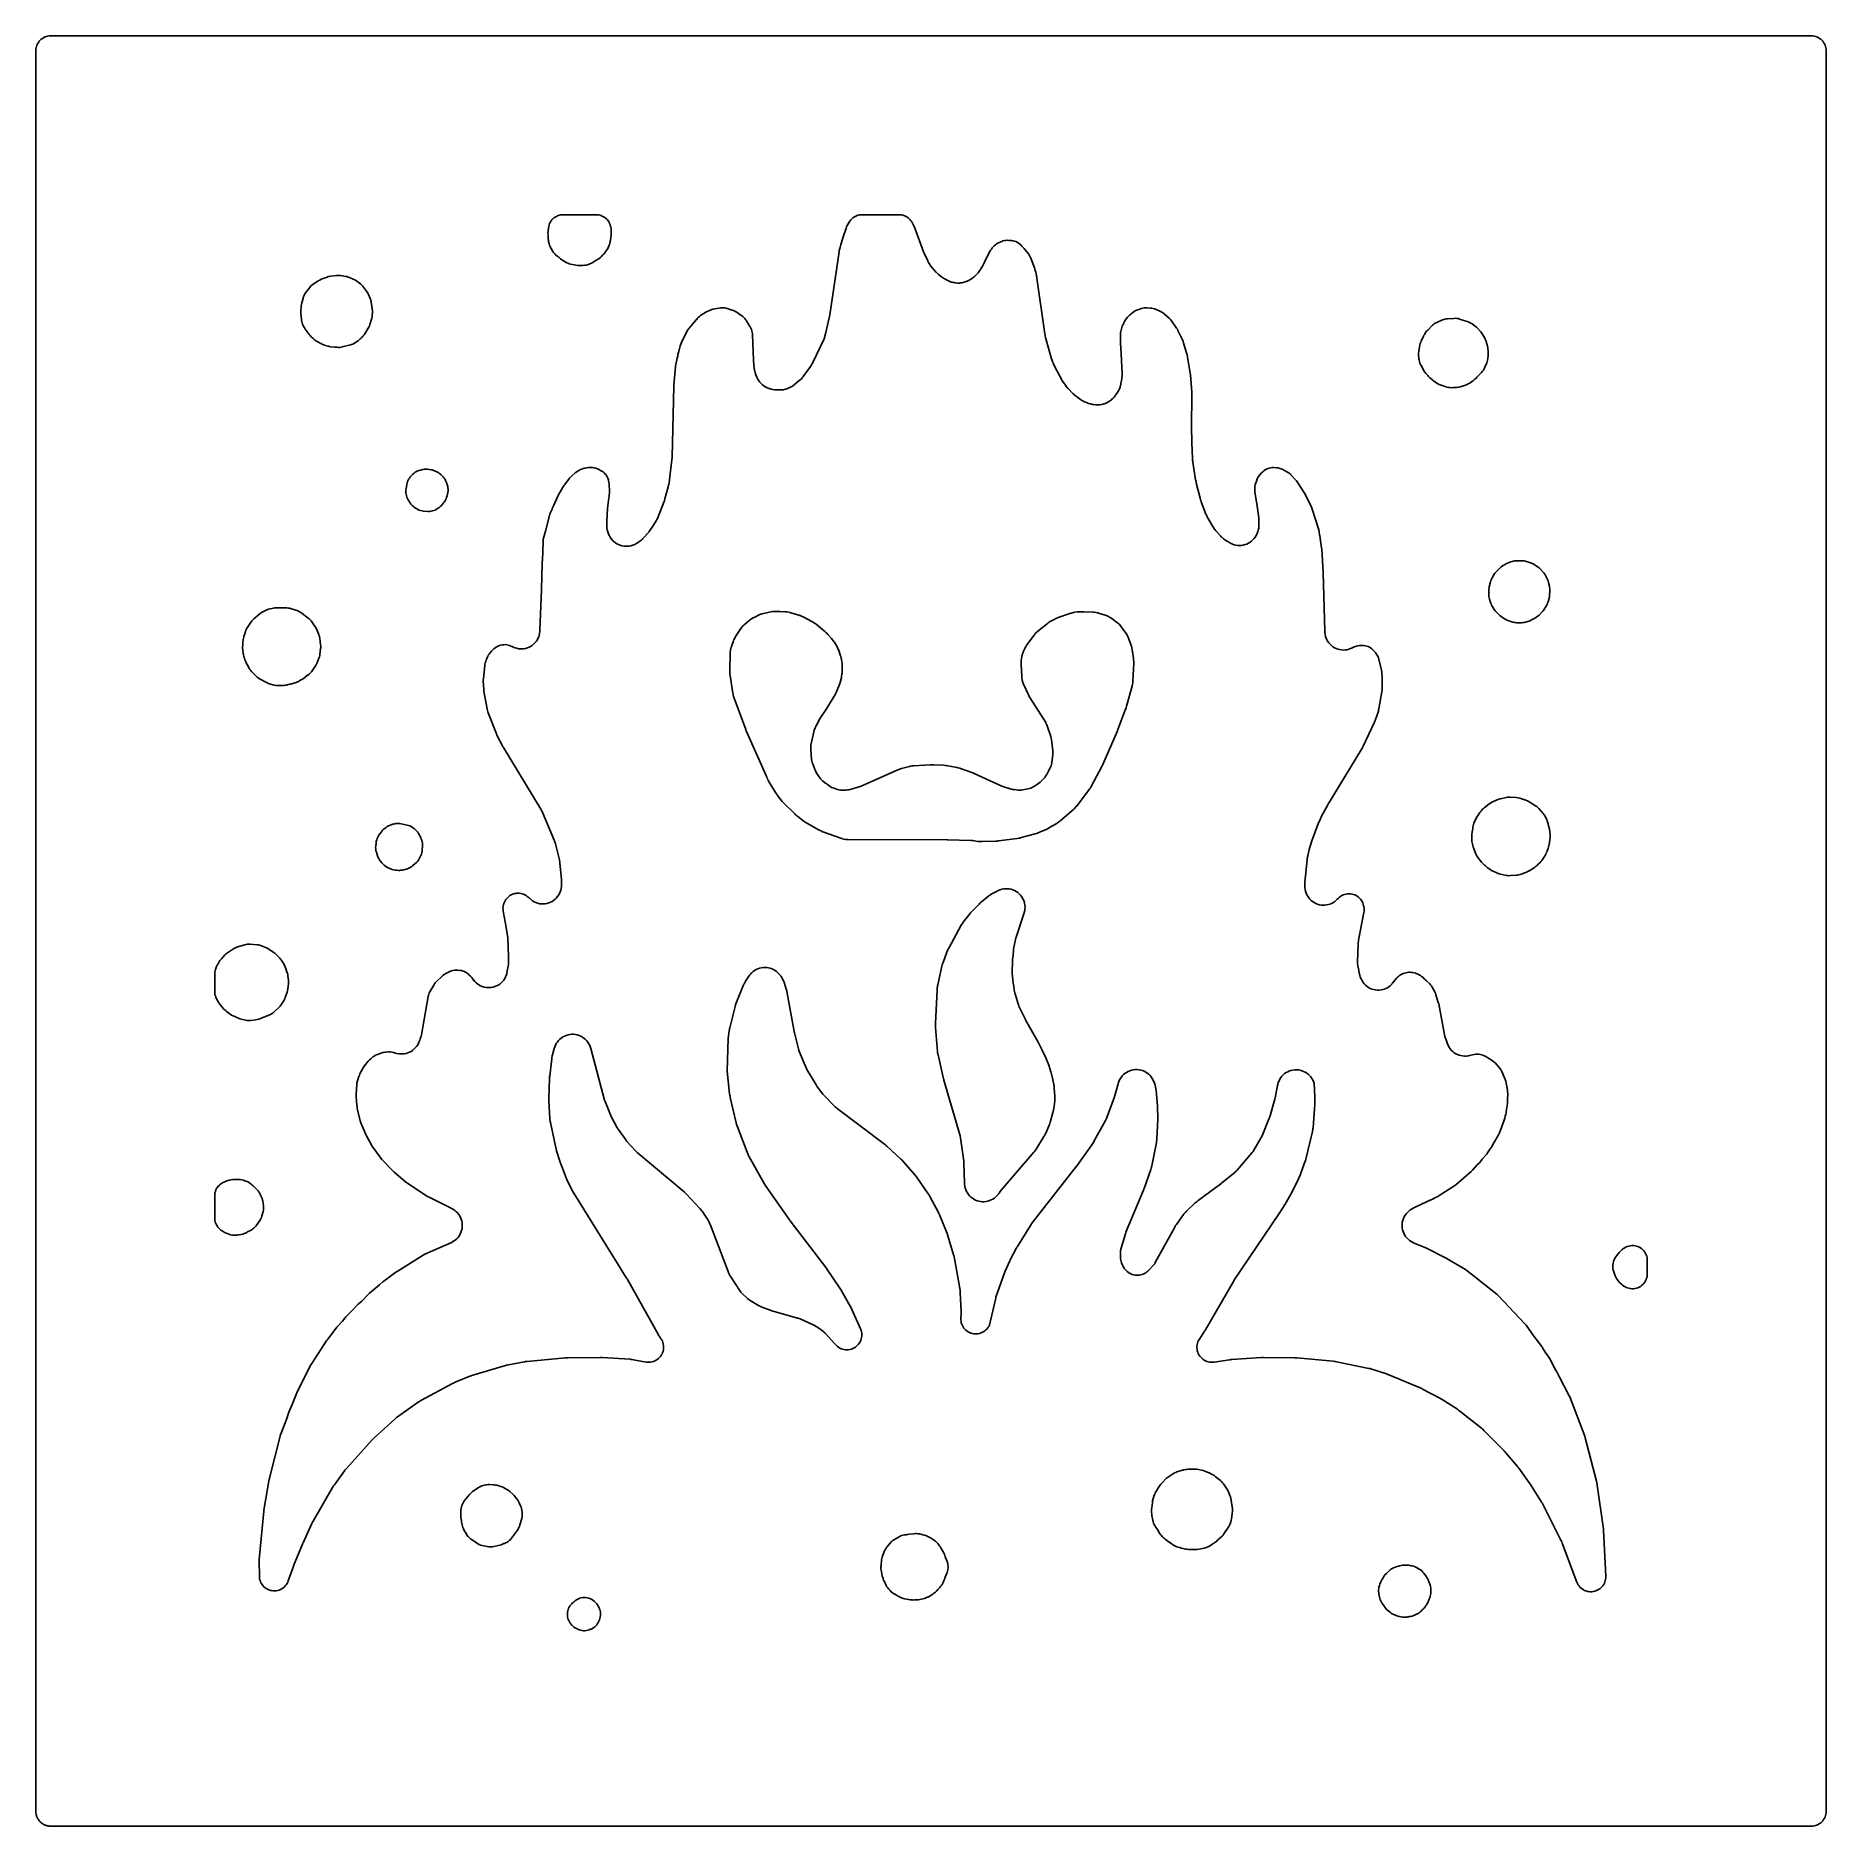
# Model space of a CAD drawing. Header units: millimetres. Extents: x 0 to 300, y 0 to 300.
import ezdxf

# ---------------------------------------------------------------- set-up
doc = ezdxf.new("R2010")
doc.units = ezdxf.units.MM
doc.layers.add('CUT', color=7, linetype='CONTINUOUS')

msp = doc.modelspace()

# ---------------------------------------------------------------- linework, layer by layer
at = {"layer": 'CUT'}
for points in [[(297.8947, 300.1335), (298.1371, 300.0975), (298.3748, 300.038), (298.6056, 299.9554), (298.8271, 299.8507), (299.0373, 299.7247), (299.2341, 299.5787), (299.4156, 299.4142), (299.5802, 299.2326), (299.7262, 299.0358), (299.8521, 298.8256), (299.9569, 298.6041), (300.0395, 298.3734), (300.099, 298.1357), (300.135, 297.8933), (300.15, 297.5872), (300.15, 297.0112), (300.15, 2.4114), (300.1379, 2.1654), (300.135, 2.1053), (300.099, 1.8629), (300.0395, 1.6252), (299.9569, 1.3944), (299.8521, 1.1729), (299.7262, 0.9627), (299.5802, 0.7659), (299.4156, 0.5844), (299.2341, 0.4198), (299.0373, 0.2738), (298.8271, 0.1479), (298.6056, 0.0431), (298.3748, -0.0395), (298.1371, -0.099), (297.8947, -0.135), (297.5886, -0.15), (297.073, -0.15), (3, -0.15), (2.4114, -0.15), (2.2197, -0.1406), (2.1053, -0.135), (1.9757, -0.1157), (1.8629, -0.099), (1.8445, -0.0944), (1.826, -0.0898), (1.7984, -0.0829), (1.7352, -0.067), (1.6252, -0.0395), (1.5507, -0.0128), (1.5233, -0.003), (1.521, -0.0022), (1.5006, 0.0051), (1.3944, 0.0431), (1.274, 0.1), (1.1729, 0.1479), (1.0578, 0.2169), (0.9627, 0.2738), (0.854, 0.3545), (0.7659, 0.4198), (0.7654, 0.4203), (0.7595, 0.4257), (0.7528, 0.4317), (0.6645, 0.5118), (0.5844, 0.5844), (0.4983, 0.6793), (0.4922, 0.6861), (0.4912, 0.6872), (0.4911, 0.6873), (0.4198, 0.7659), (0.3582, 0.849), (0.3502, 0.8598), (0.3375, 0.8769), (0.3356, 0.8795), (0.2738, 0.9627), (0.2686, 0.9715), (0.2486, 1.0048), (0.2285, 1.0384), (0.1994, 1.087), (0.1479, 1.1729), (0.0838, 1.3083), (0.0431, 1.3944), (-0.01, 1.5428), (-0.0395, 1.6252), (-0.0812, 1.7916), (-0.099, 1.8629), (-0.129, 2.065), (-0.135, 2.1053), (-0.15, 2.4114), (-0.15, 297.5872), (-0.135, 297.8933), (-0.099, 298.1357), (-0.0395, 298.3734), (0.0431, 298.6041), (0.1479, 298.8256), (0.2738, 299.0358), (0.4198, 299.2326), (0.5844, 299.4142), (0.7659, 299.5787), (0.9627, 299.7247), (1.1729, 299.8507), (1.3944, 299.9554), (1.6252, 300.038), (1.8629, 300.0975), (2.1053, 300.1335), (2.4114, 300.1485), (297.5886, 300.1485)], [(40.423, 39.3884), (40.6625, 39.4583), (40.8938, 39.5517), (41.1147, 39.6676), (41.3229, 39.805), (41.5164, 39.9625), (41.6932, 40.1385), (41.8516, 40.3312), (41.99, 40.5387), (42.107, 40.759), (42.2015, 40.9899), (43.018, 43.3082), (43.0473, 43.3887), (43.0679, 43.4432), (43.0992, 43.5231), (44.5739, 47.1695), (44.6091, 47.2536), (44.6337, 47.3105), (44.6709, 47.3937), (46.15, 50.5939), (46.2245, 50.746), (46.2775, 50.8481), (46.3588, 50.9967), (49.6283, 56.664), (49.7342, 56.8366), (49.8093, 56.9519), (49.9243, 57.1185), (51.6403, 59.4656), (51.7551, 59.6147), (51.8356, 59.714), (51.9578, 59.8571), (56.2638, 64.6526), (56.3948, 64.7912), (56.486, 64.883), (56.6239, 65.0147), (60.0626, 68.1384), (60.2343, 68.2852), (60.3538, 68.3813), (60.5341, 68.5175), (63.9828, 70.9636), (64.1809, 71.0948), (64.3181, 71.1796), (64.5241, 71.2981), (69.7671, 74.0956), (69.9299, 74.1775), (70.0419, 74.2304), (70.2085, 74.3043), (72.6643, 75.3222), (72.8461, 75.392), (72.9707, 75.4363), (73.1559, 75.4966), (78.6066, 77.1175), (78.7952, 77.1683), (78.9242, 77.1995), (79.1153, 77.2404), (81.8123, 77.7446), (81.988, 77.7731), (82.1078, 77.7897), (82.2846, 77.8099), (88.6768, 78.3859), (88.8258, 78.3964), (88.9272, 78.4015), (89.0765, 78.406), (94.4966, 78.4613), (94.6343, 78.4601), (94.7278, 78.4577), (94.8654, 78.4515), (99.5219, 78.1565), (99.7338, 78.137), (99.8774, 78.1197), (100.0879, 78.0882), (102.2194, 77.7074), (102.4634, 77.6761), (102.7093, 77.6689), (102.9547, 77.6859), (103.1973, 77.727), (103.4346, 77.7917), (103.6645, 77.8795), (103.8846, 77.9894), (104.0928, 78.1204), (104.2872, 78.2712), (104.4657, 78.4404), (104.6268, 78.6263), (104.7689, 78.8272), (104.8905, 79.041), (104.9905, 79.2658), (105.0679, 79.4993), (105.122, 79.7393), (105.1523, 79.9835), (105.1584, 80.2294), (105.1403, 80.4748), (105.0981, 80.7172), (105.0324, 80.9542), (104.9437, 81.1837), (104.8328, 81.4033), (104.7009, 81.611), (104.5514, 81.8226), (104.443, 81.9849), (104.3722, 82.097), (104.2723, 82.2647), (99.0149, 91.6424), (98.9828, 91.6981), (98.9754, 91.7104), (98.9508, 91.751), (96.9568, 94.9621), (96.9305, 95.0183), (96.8068, 95.2267), (96.5714, 95.5829), (90.0903, 106.0201), (90.0026, 106.1688), (89.9454, 106.2712), (89.8646, 106.4239), (89.0002, 108.1529), (88.923, 108.3173), (88.8732, 108.4302), (88.804, 108.5982), (87.7996, 111.2132), (87.1807, 113.1372), (86.1555, 117.8996), (86.1266, 118.0485), (86.1219, 118.0753), (86.0823, 118.3761), (86.0798, 118.4032), (86.0692, 118.5546), (85.9197, 121.5342), (85.9151, 121.6876), (85.9141, 121.7918), (85.9159, 121.9453), (86.0217, 125.2817), (86.0297, 125.4341), (86.0372, 125.5375), (86.0513, 125.6894), (86.3775, 128.5613), (86.398, 128.7138), (86.4022, 128.741), (86.4619, 129.0429), (86.4684, 129.0697), (86.5075, 129.2185), (86.8171, 130.3065), (86.8729, 130.4855), (86.8837, 130.5173), (87.0107, 130.8377), (87.1552, 131.117), (87.3268, 131.3805), (87.5239, 131.6255), (87.7445, 131.8496), (87.9864, 132.0506), (88.2471, 132.2264), (88.5241, 132.3752), (88.8145, 132.4957), (89.1156, 132.5866), (89.4242, 132.6469), (89.7373, 132.6761), (90.0518, 132.6739), (90.3644, 132.6403), (90.6722, 132.5756), (90.9719, 132.4805), (91.2606, 132.356), (91.5355, 132.2032), (91.7937, 132.0238), (92.0328, 131.8195), (92.2502, 131.5923), (92.4438, 131.3445), (92.6117, 131.0786), (92.7523, 130.7973), (92.8747, 130.4751), (92.8851, 130.4433), (92.9384, 130.2635), (95.2594, 121.6499), (95.348, 121.3823), (96.2158, 119.1841), (96.3461, 118.9055), (97.3833, 117.0026), (97.5308, 116.7649), (98.795, 114.96), (98.9941, 114.7112), (100.498, 113.0593), (100.739, 112.8278), (108.5758, 106.2475), (108.7443, 106.0971), (108.8556, 105.9916), (109.0148, 105.8313), (111.17, 103.5262), (111.274, 103.4103), (111.2922, 103.3891), (111.4853, 103.1448), (111.5017, 103.1222), (111.5904, 102.9942), (112.6001, 101.472), (112.7092, 101.2974), (112.7277, 101.2658), (112.9162, 100.9), (112.9312, 100.8665), (113.0102, 100.6764), (116.1604, 92.4588), (116.2688, 92.2155), (116.4026, 91.9851), (117.872, 89.7389), (117.992, 89.5711), (118.1253, 89.4138), (118.2712, 89.2679), (119.3, 88.3213), (119.4902, 88.1629), (119.6952, 88.0241), (121.0886, 87.1778), (121.2988, 87.0636), (121.519, 86.9699), (123.4888, 86.2413), (123.6882, 86.1769), (127.4533, 85.1329), (127.5902, 85.0922), (127.6146, 85.0844), (127.8831, 84.9874), (127.9068, 84.9778), (128.0381, 84.9217), (130.3449, 83.8838), (130.5056, 83.8069), (130.534, 83.7924), (130.8434, 83.6161), (130.8703, 83.5991), (131.0184, 83.5001), (131.5957, 83.0942), (131.7552, 82.9756), (131.7831, 82.9537), (132.0822, 82.6919), (132.1076, 82.6672), (132.2464, 82.5247), (133.8317, 80.8086), (133.9605, 80.6617), (133.9709, 80.6493), (134.138, 80.4674), (134.3222, 80.3029), (134.5217, 80.1574), (134.7347, 80.0323), (134.9589, 79.9288), (135.1922, 79.848), (135.4324, 79.7905), (135.6771, 79.7571), (135.9239, 79.7479), (136.1703, 79.7631), (136.4141, 79.8026), (136.6528, 79.866), (136.8841, 79.9525), (137.1057, 80.0615), (137.3155, 80.1918), (137.5114, 80.3421), (137.6915, 80.5111), (137.854, 80.697), (137.9975, 80.898), (138.1204, 81.1122), (138.2215, 81.3375), (138.3, 81.5717), (138.3549, 81.8124), (138.3859, 82.0574), (138.3925, 82.3043), (138.3747, 82.5506), (138.3327, 82.794), (138.2669, 83.032), (138.178, 83.2624), (136.7931, 86.381), (136.6975, 86.5735), (134.9478, 89.7466), (134.8286, 89.9412), (132.4949, 93.3874), (132.479, 93.4105), (132.4761, 93.4147), (132.4063, 93.5104), (126.3701, 101.3872), (126.3239, 101.4487), (126.2929, 101.491), (126.2479, 101.5536), (122.2932, 107.1783), (122.1829, 107.3445), (122.1109, 107.4593), (122.0096, 107.6311), (119.4545, 112.2381), (119.3325, 112.4779), (119.2556, 112.6435), (119.1511, 112.8915), (117.5246, 117.1761), (117.4445, 117.4103), (117.3953, 117.571), (117.3308, 117.81), (116.3343, 122.0514), (116.2873, 122.2845), (116.2604, 122.4437), (116.2282, 122.6793), (115.8329, 126.4702), (115.9959, 131.9965), (116.1676, 133.2513), (116.1997, 133.4475), (116.2251, 133.5801), (116.2676, 133.7744), (117.1515, 137.3547), (117.2274, 137.6198), (117.2854, 137.7977), (117.3806, 138.0565), (118.5675, 140.9508), (118.6362, 141.108), (118.6491, 141.1358), (118.8077, 141.4399), (118.8231, 141.4665), (118.9127, 141.6128), (119.2058, 142.0679), (119.4389, 142.4186), (119.638, 142.6744), (119.6574, 142.6972), (119.7689, 142.8222), (119.7755, 142.8292), (119.9018, 142.9582), (119.9249, 142.9807), (120.1735, 143.2003), (120.4186, 143.378), (120.6795, 143.5313), (120.954, 143.6587), (121.2395, 143.7593), (121.5333, 143.8319), (121.8328, 143.8759), (122.135, 143.8909), (122.4374, 143.8769), (122.737, 143.8338), (123.031, 143.7621), (123.3168, 143.6625), (123.5917, 143.5359), (123.8531, 143.3834), (124.0987, 143.2065), (124.3262, 143.0068), (124.5334, 142.7862), (124.7362, 142.5237), (124.7547, 142.4973), (124.8544, 142.3469), (125.0183, 142.0863), (125.1001, 141.9499), (125.1143, 141.9252), (125.2484, 141.6653), (125.3601, 141.395), (125.3699, 141.3683), (125.4211, 141.2177), (125.7337, 140.2318), (125.7997, 139.9971), (125.8394, 139.8364), (125.8901, 139.5979), (127.0449, 133.1374), (127.0516, 133.1014), (127.0529, 133.0949), (127.0869, 132.9445), (127.8508, 129.9923), (127.9663, 129.6502), (129.0507, 127.0689), (129.1992, 126.7724), (130.7244, 124.172), (130.8667, 123.9559), (131.6365, 122.909), (131.863, 122.6422), (133.9928, 120.4639), (134.1297, 120.334), (134.276, 120.2148), (142.2022, 114.2433), (142.3495, 114.1265), (142.4476, 114.0446), (142.5889, 113.9204), (144.9537, 111.7351), (145.099, 111.5933), (145.195, 111.4944), (145.3325, 111.345), (147.3393, 109.0409), (147.4702, 108.882), (147.5561, 108.7717), (147.678, 108.6059), (149.4296, 106.0823), (149.5467, 105.9028), (149.6228, 105.7787), (149.7294, 105.5928), (151.2333, 102.7896), (151.323, 102.6111), (151.3807, 102.4884), (151.4607, 102.3054), (152.6875, 99.2856), (152.7493, 99.1227), (152.7887, 99.0111), (152.8429, 98.8455), (153.8007, 95.6694), (153.8584, 95.4557), (153.8932, 95.3095), (153.9381, 95.0928), (154.8348, 90.0169), (154.8703, 89.7674), (154.8886, 89.5973), (154.9073, 89.346), (155.0351, 86.1838), (155.0382, 86.0328), (155.0382, 85.9301), (155.0352, 85.7791), (155.0048, 85.0226), (155.0071, 84.7759), (155.0337, 84.5305), (155.0843, 84.289), (155.1585, 84.0537), (155.2556, 83.8268), (155.3745, 83.6106), (155.5142, 83.4072), (155.6732, 83.2185), (155.8501, 83.0464), (156.0431, 82.8926), (156.2503, 82.7586), (156.4697, 82.6457), (156.6992, 82.5549), (156.9365, 82.4872), (157.1793, 82.4433), (157.4253, 82.4235), (157.672, 82.428), (157.9171, 82.4568), (158.1581, 82.5097), (158.3928, 82.586), (158.6188, 82.6852), (158.8339, 82.8061), (159.036, 82.9476), (159.2232, 83.1084), (159.3937, 83.2868), (159.5457, 83.4812), (159.6778, 83.6896), (159.7887, 83.9101), (159.8774, 84.1404), (159.9429, 84.3783), (160.7966, 88.208), (160.8493, 88.4161), (160.8891, 88.5563), (160.9536, 88.7611), (162.2565, 92.5174), (162.3185, 92.6834), (162.3633, 92.7952), (162.4331, 92.9581), (163.2264, 94.6954), (163.2681, 94.7836), (163.2972, 94.8432), (163.3412, 94.9303), (164.2927, 96.7561), (164.3625, 96.8839), (164.4116, 96.9698), (164.4863, 97.0948), (166.6861, 100.6186), (166.7965, 100.7853), (166.8744, 100.8966), (166.9936, 101.0572), (174.4309, 110.5467), (174.4458, 110.566), (174.4485, 110.5695), (174.5094, 110.6522), (177.2411, 114.5282), (177.3954, 114.777), (179.2644, 118.2249), (179.413, 118.5538), (180.7544, 122.2032), (180.7663, 122.2363), (180.7685, 122.2425), (180.8135, 122.3837), (181.3881, 124.3905), (181.4429, 124.5658), (181.4536, 124.5971), (181.5784, 124.9122), (181.7199, 125.1872), (181.8877, 125.4469), (182.0802, 125.6888), (182.2956, 125.9107), (182.5317, 126.1104), (182.7863, 126.2859), (183.0569, 126.4355), (183.3408, 126.5579), (183.6355, 126.6518), (183.9379, 126.7163), (184.2451, 126.7507), (184.5543, 126.7549), (184.8624, 126.7286), (185.1664, 126.6722), (185.4635, 126.5863), (185.7506, 126.4716), (186.0251, 126.3292), (186.2843, 126.1606), (186.5256, 125.9673), (186.7469, 125.7513), (186.9458, 125.5145), (187.1205, 125.2594), (187.2694, 124.9884), (187.4025, 124.6767), (187.414, 124.6458), (187.4737, 124.4714), (187.5864, 124.114), (187.6415, 123.9214), (187.6504, 123.8868), (187.7294, 123.494), (187.7346, 123.4587), (187.7582, 123.2597), (187.9948, 120.685), (188.0545, 118.371), (187.8897, 115.1305), (187.88, 114.9915), (187.8779, 114.9666), (187.8431, 114.6903), (187.8391, 114.6656), (187.814, 114.5286), (187.027, 110.6344), (186.9677, 110.3854), (186.9218, 110.2179), (186.8457, 109.9736), (185.7329, 106.7867), (185.6945, 106.6816), (185.6673, 106.6106), (185.6257, 106.5068), (182.6996, 99.5003), (182.6018, 99.2206), (181.8622, 96.6193), (181.8065, 96.3793), (181.7748, 96.1349), (181.7673, 95.8885), (181.7791, 95.2599), (181.7941, 95.0298), (181.8302, 94.8021), (181.8871, 94.5786), (181.9644, 94.3614), (182.1375, 93.9378), (182.2318, 93.7337), (182.344, 93.539), (182.4733, 93.3551), (182.6186, 93.1835), (182.7787, 93.0257), (182.9207, 92.8979), (183.111, 92.7427), (183.3155, 92.607), (183.5324, 92.492), (183.7596, 92.3988), (183.9948, 92.3284), (184.2357, 92.2813), (184.4801, 92.2581), (184.7256, 92.259), (184.9699, 92.284), (185.2105, 92.3328), (185.4451, 92.405), (185.6716, 92.4999), (185.8058, 92.564), (186.0128, 92.6751), (186.2084, 92.8052), (186.3909, 92.9531), (186.5588, 93.1174), (187.2595, 93.871), (187.3945, 94.0289), (187.5159, 94.1974), (187.6229, 94.3754), (190.8203, 100.2326), (190.9425, 100.4403), (191.0299, 100.5785), (191.1652, 100.7779), (192.3656, 102.4304), (192.4684, 102.5655), (192.4873, 102.5892), (192.7108, 102.8446), (192.7318, 102.8665), (192.8519, 102.9864), (194.3133, 104.3796), (194.4958, 104.5425), (194.6232, 104.649), (194.816, 104.7997), (198.6131, 107.574), (198.6385, 107.5928), (198.6431, 107.5963), (198.7474, 107.6789), (201.0007, 109.5649), (201.1504, 109.7009), (201.2887, 109.8485), (203.8816, 112.8525), (204.0272, 113.0383), (204.1546, 113.2369), (205.3722, 115.3478), (205.5193, 115.6473), (206.729, 118.5933), (206.8166, 118.8436), (207.6688, 121.7686), (207.725, 122.0035), (208.1174, 124.0786), (208.1556, 124.257), (208.1632, 124.2887), (208.2572, 124.6105), (208.3711, 124.8944), (208.512, 125.1659), (208.6786, 125.4224), (208.8694, 125.6616), (209.0825, 125.881), (209.3159, 126.0787), (209.5674, 126.2528), (209.8346, 126.4017), (210.115, 126.5239), (210.406, 126.6182), (210.7048, 126.6839), (211.0085, 126.7202), (211.3143, 126.7268), (211.6193, 126.7037), (211.9206, 126.6511), (212.2154, 126.5694), (212.5009, 126.4595), (212.7743, 126.3224), (213.0331, 126.1593), (213.2749, 125.9719), (213.4973, 125.7619), (213.6982, 125.5313), (213.8758, 125.2822), (214.0284, 125.0171), (214.1544, 124.7384), (214.2498, 124.4578), (214.3741, 122.1337), (214.3821, 120.9743), (214.0816, 117.0022), (214.0679, 116.8582), (214.065, 116.8325), (214.021, 116.5467), (214.0161, 116.5213), (213.9859, 116.3798), (212.952, 111.9599), (212.894, 111.7418), (212.8502, 111.595), (212.7792, 111.3809), (212.0576, 109.4047), (212.0085, 109.2777), (211.9737, 109.192), (211.9201, 109.0668), (211.6237, 108.408), (210.5756, 106.241), (209.3932, 104.1719), (208.4233, 102.6403), (200.812, 91.3712), (200.7934, 91.3432), (200.79, 91.3381), (200.7156, 91.2172), (196.0203, 83.0878), (195.9698, 83.003), (195.9347, 82.9457), (195.8819, 82.8621), (195.0107, 81.522), (194.8852, 81.3061), (194.7819, 81.0788), (194.7018, 80.8423), (194.6456, 80.599), (194.6141, 80.3513), (194.6073, 80.1017), (194.6256, 79.8527), (194.6685, 79.6068), (194.7358, 79.3663), (194.8267, 79.1338), (194.9404, 78.9115), (195.0757, 78.7016), (195.2312, 78.5063), (195.4055, 78.3274), (195.5967, 78.1669), (195.803, 78.0262), (196.0222, 77.9068), (196.2523, 77.8099), (196.491, 77.7363), (196.7357, 77.687), (196.9842, 77.6623), (197.2339, 77.6626), (197.4823, 77.6877), (200.0425, 78.0768), (200.1995, 78.0972), (200.3064, 78.1089), (200.4641, 78.1227), (205.3892, 78.4502), (205.5331, 78.4569), (205.6311, 78.4597), (205.7752, 78.4609), (210.9845, 78.4062), (211.1324, 78.4017), (211.2328, 78.3967), (211.3805, 78.3864), (217.44, 77.843), (217.6528, 77.8177), (217.7969, 77.7965), (218.008, 77.7591), (223.4453, 76.6353), (223.6376, 76.5903), (223.7674, 76.5562), (223.9571, 76.5011), (226.3847, 75.7257), (226.541, 75.6719), (226.6463, 75.633), (226.8001, 75.5724), (232.0451, 73.3712), (232.2012, 73.3015), (232.3061, 73.2517), (232.4588, 73.175), (235.368, 71.6287), (235.5007, 71.5547), (235.5898, 71.5026), (235.7194, 71.4233), (238.2828, 69.7819), (238.4423, 69.6738), (238.5488, 69.5977), (238.7025, 69.4816), (242.3116, 66.6087), (242.4795, 66.4668), (242.5906, 66.3672), (242.7499, 66.2157), (246.1124, 62.8249), (246.2174, 62.7146), (246.2873, 62.6381), (246.3878, 62.5236), (248.3513, 60.1921), (248.4361, 60.0877), (248.4924, 60.0157), (248.5735, 59.9083), (250.3911, 57.4057), (250.4594, 57.3084), (250.5048, 57.2416), (250.57, 57.1422), (252.2583, 54.4778), (252.3492, 54.3266), (252.4086, 54.2224), (252.4923, 54.067), (255.6591, 47.8424), (255.7487, 47.6536), (255.8059, 47.5237), (255.8848, 47.3302), (258.3391, 40.793), (258.4359, 40.5691), (258.554, 40.3557), (258.6924, 40.1548), (258.8497, 39.9684), (259.0244, 39.7982), (259.2149, 39.6458), (259.4193, 39.5127), (259.6358, 39.4001), (259.8621, 39.3092), (260.0963, 39.2408), (260.336, 39.1955), (260.5789, 39.1738), (260.8228, 39.1759), (261.0654, 39.2017), (261.3043, 39.2511), (261.5372, 39.3235), (261.762, 39.4183), (261.9765, 39.5345), (262.1786, 39.671), (262.3665, 39.8267), (262.5383, 39.9998), (262.6923, 40.1889), (262.8273, 40.3922), (262.9418, 40.6076), (263.0347, 40.8331), (263.1052, 41.0666), (263.1527, 41.3059), (263.1766, 41.5487), (263.1767, 41.7926), (262.8058, 49.4585), (262.7827, 49.697), (261.6561, 57.4546), (261.6035, 57.7172), (259.7396, 64.9742), (259.6545, 65.2419), (257.1269, 71.8803), (257.0022, 72.1562), (255.4159, 75.1662), (254.9785, 76.0651), (254.8766, 76.2535), (254.5909, 76.7316), (253.8103, 78.2128), (253.6366, 78.4954), (253.0115, 79.375), (252.5903, 80.08), (252.4339, 80.3113), (251.1029, 82.0609), (249.8254, 83.8587), (249.6089, 84.123), (245.2088, 88.8032), (244.9398, 89.0503), (241.7928, 91.5434), (241.457, 91.8266), (241.2411, 91.9895), (241.1652, 92.0406), (239.9267, 93.0218), (239.6508, 93.2117), (236.5824, 95.0339), (236.5525, 95.0513), (236.547, 95.0545), (236.4187, 95.1234), (232.8767, 96.8948), (232.8452, 96.9102), (232.8396, 96.9129), (232.7061, 96.9726), (231.0398, 97.66), (230.8687, 97.7356), (230.8383, 97.75), (230.5339, 97.9128), (230.2725, 98.0883), (230.03, 98.2891), (229.8087, 98.5132), (229.611, 98.7583), (229.4388, 99.0219), (229.2938, 99.3014), (229.1774, 99.5941), (229.091, 99.8968), (229.0352, 100.2068), (229.0108, 100.5207), (229.0178, 100.8355), (229.0563, 101.1481), (229.1259, 101.4552), (229.2258, 101.7538), (229.3551, 102.0409), (229.5125, 102.3137), (229.6963, 102.5693), (229.9048, 102.8053), (230.1359, 103.0192), (230.3872, 103.209), (230.6821, 103.3884), (230.7116, 103.4044), (230.8789, 103.4897), (232.3859, 104.211), (233.7348, 104.8394), (233.8321, 104.8911), (233.8813, 104.9141), (234.0988, 105.0308), (234.6294, 105.2847), (234.8731, 105.4185), (237.716, 107.1916), (237.8783, 107.302), (238.0315, 107.4247), (240.6291, 109.6787), (240.853, 109.8992), (241.5666, 110.6961), (242.0036, 111.1281), (242.1308, 111.2635), (242.2476, 111.408), (242.4691, 111.7039), (243.0868, 112.3937), (243.2333, 112.5734), (243.3625, 112.766), (243.7811, 113.4569), (243.9332, 113.6601), (244.0434, 113.8198), (244.1408, 113.9875), (244.4068, 114.4894), (245.1468, 115.7108), (245.2619, 115.9233), (245.356, 116.146), (246.1289, 118.2553), (246.1875, 118.436), (246.2321, 118.6206), (246.2965, 118.9392), (246.3471, 119.0899), (246.4086, 119.3037), (246.4507, 119.5221), (246.5494, 120.1914), (246.6308, 120.5947), (246.6645, 120.809), (246.6795, 121.0255), (246.6817, 121.1119), (246.6946, 121.2333), (246.6995, 121.4363), (246.6959, 121.6641), (246.7241, 122.7668), (246.7166, 123.0349), (246.6805, 123.3006), (246.3905, 124.8166), (246.3189, 125.0998), (246.2149, 125.3727), (245.7406, 126.4267), (245.6251, 126.6521), (245.4874, 126.8647), (245.3289, 127.0623), (244.6019, 127.8798), (244.4098, 128.0734), (244.1978, 128.2449), (243.9684, 128.3923), (242.9222, 128.9866), (242.697, 129.0999), (242.4615, 129.1899), (242.4147, 129.2052), (242.16, 129.2735), (241.8996, 129.3146), (241.6364, 129.328), (241.3732, 129.3137), (241.1129, 129.2717), (240.3207, 129.1007), (240.1425, 129.0667), (240.1105, 129.0613), (239.7791, 129.0228), (239.4748, 129.017), (239.1714, 129.0406), (238.8717, 129.0935), (238.5785, 129.1751), (238.2945, 129.2846), (238.0225, 129.4211), (237.7649, 129.5832), (237.5243, 129.7695), (237.3027, 129.9782), (237.1024, 130.2073), (236.9251, 130.4547), (236.7726, 130.718), (236.6341, 131.0215), (236.6221, 131.0517), (236.5589, 131.2218), (236.3248, 131.9024), (236.2473, 132.1567), (236.2009, 132.3311), (236.1416, 132.5902), (235.1507, 137.7584), (235.0911, 138.0022), (234.7024, 139.3054), (234.611, 139.5603), (234.4926, 139.8039), (234.0679, 140.5693), (233.9308, 140.7886), (233.7718, 140.9927), (233.5926, 141.1792), (233.1025, 141.6391), (233.079, 141.6671), (232.9199, 141.825), (232.7863, 141.9358), (232.4678, 142.2347), (232.288, 142.3881), (232.0945, 142.5238), (231.8891, 142.6407), (231.6735, 142.7376), (231.2483, 142.9052), (231.0334, 142.9788), (230.8127, 143.0325), (230.588, 143.0661), (230.3612, 143.0791), (230.1342, 143.0714), (229.9088, 143.0432), (229.6928, 143.0061), (229.4393, 142.9489), (229.193, 142.8656), (228.9567, 142.7572), (228.733, 142.6249), (228.6042, 142.5293), (228.6031, 142.5286), (228.6009, 142.5269), (228.5242, 142.47), (228.5127, 142.4595), (228.4226, 142.3906), (228.2554, 142.2368), (228.1029, 142.0685), (227.4305, 141.2553), (227.309, 141.1154), (227.2866, 141.091), (227.0449, 140.8513), (226.8038, 140.6554), (226.5446, 140.4843), (226.2698, 140.3396), (226.0311, 140.2426), (225.8103, 140.1738), (225.5044, 140.1108), (225.1938, 140.0786), (224.8816, 140.0773), (224.5708, 140.1069), (224.2644, 140.1673), (223.9655, 140.2577), (223.6771, 140.3773), (223.402, 140.5249), (223.1428, 140.6991), (222.9022, 140.8982), (222.6826, 141.1201), (222.486, 141.3627), (222.298, 141.6487), (222.2978, 141.649), (222.1302, 141.968), (222.0083, 142.2658), (221.9144, 142.5753), (221.9067, 142.6058), (221.8676, 142.7773), (221.6331, 143.9297), (221.5958, 144.1452), (221.5902, 144.1838), (221.5535, 144.6195), (221.5525, 144.6585), (221.5533, 144.8772), (221.6489, 147.8029), (221.6566, 147.9498), (221.6585, 147.9761), (221.6911, 148.2683), (221.6951, 148.2944), (221.7199, 148.4393), (222.612, 153.0885), (222.646, 153.3278), (222.6568, 153.5693), (222.6442, 153.8107), (222.6083, 154.0498), (222.5706, 154.2379), (222.5105, 154.4767), (222.4272, 154.7084), (222.3215, 154.9308), (222.1944, 155.1417), (222.0473, 155.3391), (221.8814, 155.521), (221.6984, 155.6858), (221.5001, 155.8317), (221.2884, 155.9575), (221.0653, 156.0617), (220.8331, 156.1436), (220.5939, 156.2022), (220.3502, 156.237), (220.1042, 156.2476), (219.8583, 156.234), (219.615, 156.1963), (219.3766, 156.1349), (219.1454, 156.0502), (218.9236, 155.9433), (218.7134, 155.815), (218.5169, 155.6667), (218.4408, 155.5965), (218.3228, 155.5036), (218.1462, 155.3341), (218.1305, 155.3175), (217.9041, 155.0988), (217.6621, 154.9057), (217.4049, 154.7387), (217.174, 154.619), (216.9812, 154.5369), (216.9368, 154.5191), (216.6532, 154.43), (216.3519, 154.3668), (216.0458, 154.3335), (215.738, 154.3302), (215.4313, 154.357), (215.1287, 154.4137), (214.833, 154.4997), (214.5472, 154.6141), (214.274, 154.756), (214.016, 154.924), (213.7756, 155.1163), (213.5552, 155.3313), (213.3568, 155.5667), (213.1824, 155.8205), (213.0337, 156.09), (212.912, 156.3729), (212.8186, 156.6662), (212.7543, 156.9673), (212.7165, 157.3026), (212.7144, 157.3354), (212.7072, 157.5189), (212.7052, 157.6615), (212.7078, 157.8661), (212.7134, 158.005), (212.7272, 158.2091), (213.0816, 161.9413), (213.1132, 162.1871), (213.1401, 162.353), (213.1878, 162.5961), (213.4349, 163.6666), (213.8815, 165.1135), (215.0082, 168.1172), (215.2003, 168.5347), (215.3978, 168.9638), (215.4661, 169.1121), (215.5259, 169.2422), (215.979, 170.1373), (216.5728, 171.1875), (216.7444, 171.4909), (216.7792, 171.5525), (216.7872, 171.5667), (222.1608, 180.405), (222.2654, 180.5707), (222.3002, 180.6343), (222.3847, 180.7732), (222.5118, 181.01), (224.4012, 185.0372), (224.5106, 185.3111), (225.0319, 186.8809), (225.0863, 187.0689), (225.1258, 187.2606), (225.652, 190.4396), (225.6806, 190.689), (225.6839, 190.94), (225.6768, 191.133), (225.6843, 191.2003), (225.691, 191.3861), (225.69, 192.5248), (225.6771, 192.7767), (225.6388, 193.026), (225.6, 193.2148), (225.5906, 193.4711), (225.5674, 193.7307), (225.5173, 193.9865), (225.1212, 195.5671), (225.0385, 195.8332), (224.9268, 196.0885), (224.8329, 196.274), (224.6944, 196.5136), (224.5304, 196.7364), (224.3427, 196.9397), (224.0975, 197.1776), (223.9201, 197.334), (223.7287, 197.473), (223.5251, 197.5932), (223.311, 197.6937), (223.0884, 197.7735), (222.8592, 197.8319), (222.6255, 197.8684), (222.3894, 197.8827), (222.1494, 197.8858), (221.8895, 197.8756), (221.632, 197.8385), (221.3798, 197.7748), (221.1872, 197.7154), (220.9675, 197.6361), (220.756, 197.5367), (220.721, 197.5182), (220.6749, 197.4941), (220.3876, 197.3603), (220.0903, 197.2552), (219.7871, 197.1808), (219.4781, 197.1368), (219.1662, 197.1237), (218.8546, 197.1416), (218.5463, 197.1903), (218.2443, 197.2693), (217.9516, 197.3778), (217.6712, 197.5149), (217.4057, 197.679), (217.1578, 197.8687), (216.9299, 198.082), (216.7243, 198.3169), (216.543, 198.571), (216.3878, 198.8418), (216.2602, 199.1266), (216.1614, 199.4227), (216.0925, 199.7272), (216.0505, 200.0667), (216.048, 200.0999), (216.0389, 200.2858), (215.8045, 210.0643), (215.8024, 210.1236), (215.8017, 210.1369), (215.7992, 210.1807), (215.5476, 214.0322), (215.5233, 214.2529), (215.2789, 215.827), (215.2662, 215.9913), (215.2298, 216.2643), (215.1793, 216.4686), (215.1101, 216.914), (215.0275, 217.2708), (213.9543, 220.7321), (213.8242, 221.0651), (212.8287, 223.1591), (212.6601, 223.4586), (211.5271, 225.1828), (211.4145, 225.3404), (211.29, 225.4889), (210.3749, 226.4984), (210.2224, 226.6526), (210.0571, 226.793), (209.8803, 226.9185), (209.6933, 227.0283), (208.9854, 227.4034), (208.7447, 227.515), (208.4935, 227.6005), (208.2347, 227.6589), (207.9712, 227.6895), (207.5097, 227.7184), (207.2531, 227.7213), (206.9975, 227.6979), (206.7457, 227.6484), (206.5003, 227.5733), (206.2639, 227.4735), (206.039, 227.3499), (205.8279, 227.204), (205.6328, 227.0371), (205.456, 226.8512), (205.1127, 226.4511), (204.9686, 226.2663), (204.8424, 226.0687), (204.7353, 225.8603), (204.6682, 225.6927), (204.6621, 225.6801), (204.6491, 225.6449), (204.6482, 225.6427), (204.6479, 225.6418), (204.5804, 225.4598), (204.436, 225.0065), (204.3815, 224.807), (204.3436, 224.6036), (204.3227, 224.3979), (204.3087, 224.1661), (204.3076, 223.8863), (204.3377, 223.6081), (204.6606, 221.6561), (204.9916, 219.3077), (204.9931, 217.751), (204.9921, 217.7091), (204.9772, 217.5919), (204.8946, 217.2406), (204.8848, 217.2069), (204.8249, 217.0198), (204.7672, 216.8546), (204.7019, 216.6814), (204.6895, 216.6508), (204.5463, 216.3423), (204.3886, 216.0752), (204.2054, 215.8248), (203.9983, 215.5938), (203.7695, 215.3842), (203.5212, 215.1983), (203.2557, 215.0377), (202.9757, 214.9041), (202.6839, 214.7986), (202.3832, 214.7225), (202.0764, 214.6764), (201.7665, 214.6607), (201.4566, 214.6756), (201.1497, 214.721), (200.8488, 214.7964), (200.5567, 214.9011), (200.2495, 215.0469), (200.2203, 215.0625), (200.0595, 215.154), (199.463, 215.5128), (199.3075, 215.6117), (199.2802, 215.63), (199.0086, 215.8322), (198.7581, 216.06), (198.7349, 216.0833), (198.6081, 216.217), (197.7693, 217.1461), (197.6398, 217.2975), (197.6174, 217.3251), (197.3833, 217.6475), (197.3639, 217.6774), (197.2601, 217.8474), (196.3863, 219.3674), (196.3183, 219.491), (196.3065, 219.5134), (196.1847, 219.7679), (196.1746, 219.7911), (196.121, 219.9216), (195.3137, 221.9957), (195.2351, 222.2179), (195.1865, 222.3704), (195.1221, 222.5972), (194.4735, 225.1866), (194.4493, 225.2938), (194.3946, 225.5686), (194.381, 225.6458), (193.9207, 228.6469), (193.8989, 228.8138), (193.8878, 228.9176), (193.8718, 229.1052), (193.854, 229.3897), (193.8546, 229.3971), (193.8508, 229.6425), (193.8157, 230.1845), (193.6716, 234.296), (193.7372, 240.1443), (193.7309, 240.352), (193.5177, 243.3096), (193.4888, 243.5492), (193.0335, 246.2249), (193.0189, 246.2891), (192.9987, 246.4227), (192.9436, 246.6462), (192.5762, 247.8855), (192.3521, 248.6728), (192.2904, 248.8611), (192.214, 249.0438), (191.423, 250.7426), (191.3189, 250.9421), (191.1973, 251.1315), (190.3403, 252.3423), (190.1576, 252.5709), (189.9494, 252.7765), (189.1084, 253.5151), (188.913, 253.6702), (188.7032, 253.805), (188.4809, 253.9182), (187.6807, 254.2767), (187.4664, 254.3611), (187.2452, 254.4255), (187.0191, 254.4691), (186.7899, 254.4918), (186.2101, 254.5223), (185.9818, 254.5239), (185.7542, 254.5047), (185.5294, 254.4647), (185.3091, 254.4044), (184.6857, 254.2027), (184.4684, 254.1211), (184.2596, 254.0196), (184.0611, 253.8992), (183.8746, 253.7609), (183.2861, 253.2806), (183.1215, 253.1337), (182.9705, 252.9729), (182.8343, 252.7995), (182.7447, 252.6619), (182.6457, 252.5164), (182.4638, 252.2194), (182.3446, 252.0012), (182.3266, 251.9586), (182.2616, 251.8485), (182.1566, 251.651), (182.0697, 251.4448), (182.0016, 251.2318), (181.8848, 250.801), (181.8315, 250.5564), (181.8029, 250.3076), (181.7993, 250.0573), (181.7994, 250.0534), (181.7984, 250.0405), (181.7671, 249.2633), (181.7741, 248.9508), (181.7967, 248.6854), (181.7985, 248.5664), (181.9143, 246.8497), (182.0378, 243.4042), (182.0398, 243.216), (182.0393, 243.1824), (182.015, 242.8068), (182.0111, 242.7734), (181.9849, 242.587), (181.8544, 241.8036), (181.8179, 241.6145), (181.8105, 241.5809), (181.7169, 241.2395), (181.5999, 240.9384), (181.4385, 240.6233), (181.4213, 240.5936), (181.3206, 240.4294), (180.9943, 239.927), (180.901, 239.7902), (180.8838, 239.7661), (180.6961, 239.5264), (180.5062, 239.3236), (180.2792, 239.1207), (180.2563, 239.1019), (180.1258, 238.9999), (180.1019, 238.9821), (179.9515, 238.8754), (179.9241, 238.857), (179.6339, 238.6818), (179.3546, 238.5488), (179.0357, 238.4337), (179.0042, 238.4241), (178.8265, 238.3745), (178.8086, 238.3699), (178.6506, 238.3336), (178.6222, 238.3277), (178.3282, 238.2798), (178.0571, 238.2595), (177.7591, 238.2629), (177.7302, 238.2645), (177.5686, 238.2768), (177.3198, 238.3013), (177.1388, 238.3235), (177.1066, 238.3283), (176.7778, 238.3933), (176.4569, 238.4899), (176.4262, 238.5008), (176.2559, 238.566), (175.863, 238.7274), (175.6685, 238.8138), (175.6342, 238.8302), (175.2615, 239.0355), (175.2293, 239.0556), (175.0522, 239.1738), (174.3912, 239.6426), (174.2497, 239.7481), (174.2249, 239.7675), (173.9576, 239.9977), (173.9347, 240.0194), (173.8094, 240.1437), (172.9857, 241.0007), (172.9175, 241.0744), (172.6248, 241.4332), (172.5876, 241.4841), (172.0147, 242.2999), (172.0083, 242.3112), (170.7034, 244.7611), (170.584, 245.0065), (170.509, 245.1759), (170.4078, 245.4293), (170.2087, 245.9855), (169.2221, 249.5269), (169.1652, 249.7596), (169.1316, 249.9187), (169.0897, 250.1546), (167.6263, 260.2535), (167.5697, 260.5318), (167.4818, 260.802), (167.4471, 260.8912), (167.4252, 261.0018), (167.3479, 261.2516), (166.7586, 262.8536), (166.6586, 263.088), (166.5352, 263.311), (166.3898, 263.5202), (165.766, 264.3266), (165.6264, 264.4918), (165.4731, 264.6443), (165.3071, 264.783), (165.3051, 264.7844), (165.2207, 264.8872), (165.0512, 265.0738), (164.8637, 265.2424), (164.6602, 265.3913), (164.4427, 265.5189), (164.2135, 265.6239), (163.9748, 265.7053), (163.7292, 265.7623), (163.4791, 265.7942), (163.3606, 265.7973), (163.2945, 265.8119), (163.0626, 265.8407), (162.829, 265.8477), (162.7637, 265.8466), (162.5308, 265.8318), (162.3002, 265.7953), (162.0741, 265.7375), (161.8544, 265.6589), (161.6705, 265.573), (161.6422, 265.5637), (161.4202, 265.4788), (161.2072, 265.3732), (161.0053, 265.2479), (160.8161, 265.104), (160.6227, 264.9417), (160.4402, 264.7724), (160.2755, 264.5859), (160.1301, 264.3839), (160.0056, 264.1685), (159.9828, 264.1241), (159.7776, 263.818), (159.675, 263.6511), (159.5858, 263.4767), (158.9926, 262.196), (158.631, 261.4917), (158.5555, 261.3522), (158.5415, 261.3275), (158.3734, 261.0587), (158.3573, 261.0353), (158.2649, 260.9065), (157.8994, 260.4193), (157.7762, 260.2638), (157.7535, 260.2367), (157.4834, 259.9464), (157.4579, 259.9218), (157.3117, 259.7877), (157.1545, 259.6511), (157.0098, 259.5314), (156.9834, 259.5107), (156.7016, 259.3115), (156.4013, 259.1415), (156.3713, 259.1264), (156.2014, 259.0464), (156.092, 258.9982), (155.9135, 258.925), (155.8814, 258.9127), (155.5441, 258.8039), (155.1974, 258.7302), (155.1634, 258.7248), (154.9755, 258.6998), (154.7962, 258.6851), (154.7635, 258.6832), (154.4266, 258.6803), (154.125, 258.7072), (154.0408, 258.7184), (153.8762, 258.7447), (153.7967, 258.7597), (153.7438, 258.7724), (153.6831, 258.7871), (153.5858, 258.8105), (153.4853, 258.8346), (153.4525, 258.8441), (153.1296, 258.9583), (153.0975, 258.9715), (152.9197, 259.0505), (152.4806, 259.2592), (152.4668, 259.2662), (152.2958, 259.3593), (152.2657, 259.3767), (151.9392, 259.5888), (151.911, 259.6093), (151.7565, 259.7278), (151.2766, 260.116), (151.1398, 260.2322), (151.1158, 260.2535), (150.8597, 260.5048), (150.8379, 260.5283), (150.7191, 260.6629), (149.9376, 261.5923), (149.8871, 261.6556), (149.822, 261.7452), (149.8021, 261.7742), (149.5964, 262.1096), (149.5849, 262.1308), (149.5476, 262.2055), (149.5476, 262.2056), (149.546, 262.2088), (149.4466, 262.4077), (148.7181, 263.9355), (147.2346, 268.0548), (147.1416, 268.2785), (147.0274, 268.492), (146.7635, 268.9328), (146.6339, 269.1279), (146.4865, 269.3101), (146.3228, 269.4777), (146.144, 269.6292), (145.9519, 269.7633), (145.7481, 269.8788), (145.5343, 269.9748), (145.3125, 270.0503), (145.0846, 270.1047), (144.8526, 270.1375), (144.6186, 270.1485), (144.5592, 270.1485), (144.5347, 270.1485), (144.382, 270.1485), (138.6653, 270.1485), (138.6166, 270.1485), (138.605, 270.1485), (138.4447, 270.1485), (138.2039, 270.1369), (137.9653, 270.1021), (137.7311, 270.0445), (137.5036, 269.9646), (137.2848, 269.8631), (137.0768, 269.7411), (136.8816, 269.5995), (136.7009, 269.4399), (136.5364, 269.2635), (136.3897, 269.0721), (136.2621, 268.8675), (135.9648, 268.3352), (135.8488, 268.0991), (135.7583, 267.8522), (135.6653, 267.5505), (135.5972, 267.3756), (135.5885, 267.3485), (135.5266, 267.2201), (135.4322, 266.9482), (135.2253, 266.219), (134.8768, 265.1355), (134.8208, 264.932), (134.7821, 264.7245), (134.7711, 264.6477), (134.6671, 264.3103), (134.6173, 264.1232), (134.5822, 263.9329), (133.0438, 253.3212), (132.3527, 250.372), (132.0561, 249.3375), (132.0093, 249.2323), (130.187, 245.3674), (130.1079, 245.2093), (130.093, 245.1814), (129.9128, 244.8772), (129.8954, 244.8508), (129.7948, 244.7054), (128.5496, 242.995), (128.4556, 242.8713), (128.4383, 242.8495), (128.2517, 242.6333), (128.0478, 242.4333), (128.0272, 242.4146), (127.9097, 242.3129), (127.0403, 241.591), (126.8995, 241.4797), (126.8738, 241.4604), (126.8734, 241.4601), (126.8611, 241.4535), (125.8297, 240.9284), (125.8176, 240.9245), (125.6183, 240.8668), (125.5825, 240.8574), (125.2088, 240.782), (124.8291, 240.7483), (124.7922, 240.747), (124.5847, 240.7459), (124.0501, 240.7577), (123.8661, 240.7663), (123.8332, 240.7686), (123.4971, 240.8093), (123.1956, 240.8763), (122.8739, 240.9818), (122.8432, 240.9936), (122.6729, 241.0637), (122.525, 241.1289), (122.3506, 241.2111), (122.3199, 241.2266), (122.0121, 241.402), (121.7492, 241.59), (121.507, 241.804), (121.2881, 242.0417), (121.0947, 242.3006), (120.9289, 242.578), (120.7793, 242.8991), (120.7664, 242.931), (120.6988, 243.1115), (120.5179, 243.6342), (120.4039, 244.1394), (120.3555, 244.3949), (120.3287, 244.5693), (120.2981, 244.8275), (120.2186, 245.7791), (120.0859, 249.9681), (120.0664, 250.2105), (120.0234, 250.4498), (119.9574, 250.6838), (119.869, 250.9103), (119.759, 251.1272), (119.5907, 251.4223), (119.5755, 251.4576), (119.4652, 251.6602), (119.2952, 251.9406), (119.1482, 252.1984), (119.0153, 252.4069), (118.9787, 252.4534), (118.9095, 252.5566), (118.7643, 252.735), (118.6033, 252.8994), (118.4279, 253.0482), (117.7287, 253.5883), (117.5094, 253.7397), (117.3085, 253.8489), (117.2871, 253.8638), (117.0846, 253.979), (116.8723, 254.0748), (116.652, 254.1504), (115.6416, 254.4454), (115.4025, 254.5026), (115.159, 254.5361), (114.9133, 254.5454), (114.6679, 254.5306), (114.4252, 254.4918), (113.4328, 254.2826), (113.2114, 254.2252), (112.9961, 254.1478), (112.855, 254.082), (112.7267, 254.0411), (112.4778, 253.9308), (112.2424, 253.794), (111.3553, 253.2118), (111.1552, 253.0658), (110.9705, 252.9007), (110.8031, 252.7182), (110.6986, 252.5922), (110.6823, 252.5749), (109.4059, 251.0714), (109.2229, 250.827), (109.0711, 250.5621), (108.1442, 248.6888), (108.0356, 248.435), (107.9557, 248.1708), (107.7127, 247.1714), (107.6088, 246.8601), (107.5558, 246.6784), (107.5166, 246.4934), (107.441, 246.0542), (107.1846, 244.9998), (107.1449, 244.8022), (107.1213, 244.602), (106.8835, 241.5286), (106.8817, 241.5029), (106.8814, 241.4982), (106.8765, 241.3897), (106.652, 231.8147), (106.5713, 229.5321), (106.5678, 229.4918), (106.2735, 226.6746), (106.0679, 225.1684), (106.0268, 224.9269), (105.9936, 224.764), (105.9369, 224.5258), (105.3812, 222.4892), (105.319, 222.2844), (105.2728, 222.1466), (105.199, 221.9457), (104.1014, 219.202), (104.0263, 219.0272), (104.0121, 218.9964), (103.9182, 218.8169), (103.442, 218.0509), (102.749, 217.001), (102.7015, 216.9326), (101.621, 215.7576), (101.554, 215.689), (101.3604, 215.5243), (101.3347, 215.5045), (101.1885, 215.3973), (100.8578, 215.167), (100.6849, 215.0536), (100.6536, 215.0342), (100.2987, 214.8413), (99.9636, 214.7031), (99.6605, 214.6123), (99.3627, 214.5536), (99.0605, 214.5238), (98.7569, 214.5234), (98.4547, 214.5522), (98.1566, 214.6101), (97.8656, 214.6964), (97.5842, 214.8104), (97.3151, 214.951), (97.0608, 215.1169), (96.8237, 215.3065), (96.606, 215.5181), (96.3908, 215.7719), (96.3711, 215.7976), (96.2684, 215.9383), (96.182, 216.0689), (96.1663, 216.0938), (96.0165, 216.3562), (95.8911, 216.6286), (95.777, 216.9495), (95.7768, 216.9503), (95.6961, 217.2684), (95.6461, 217.5928), (95.6427, 217.6245), (95.6282, 217.8024), (95.6125, 218.0726), (95.6063, 218.3015), (95.6068, 218.457), (95.6145, 218.6859), (95.7563, 220.886), (95.9857, 222.6596), (96.0009, 222.8952), (96.036, 223.1362), (96.062, 223.4951), (96.0623, 224.1735), (96.0441, 224.4753), (96.0023, 224.7036), (96.0038, 224.7259), (96.0059, 225.0095), (95.976, 225.2915), (95.9142, 225.5683), (95.8834, 225.6769), (95.7976, 225.9281), (95.6857, 226.1687), (95.5489, 226.3961), (95.3887, 226.6077), (95.3574, 226.6448), (95.1882, 226.8262), (95.0018, 226.99), (94.8001, 227.1345), (94.585, 227.2583), (94.3701, 227.3551), (94.3471, 227.3702), (94.283, 227.4078), (94.0412, 227.5323), (93.7872, 227.6298), (93.5242, 227.6991), (93.4728, 227.7097), (93.2178, 227.7487), (92.9601, 227.7612), (92.7025, 227.7471), (92.49, 227.7244), (92.2766, 227.6923), (92.0667, 227.6418), (92.0197, 227.6261), (91.8963, 227.6078), (91.67, 227.5522), (91.4499, 227.4758), (91.2378, 227.3792), (90.8399, 227.1751), (90.5807, 227.0218), (90.3419, 226.8384), (89.7026, 226.2834), (89.5254, 226.1135), (89.3656, 225.927), (88.5724, 224.9035), (88.4398, 224.715), (88.3403, 224.5417), (88.3185, 224.5143), (88.1858, 224.3099), (87.5297, 223.1825), (87.4035, 222.9349), (86.7385, 221.4287), (86.6191, 221.1966), (86.521, 220.9813), (86.4494, 220.774), (86.1489, 220.0935), (86.0704, 219.8927), (86.0095, 219.6858), (85.3553, 217.049), (85.0226, 215.9153), (84.9721, 215.712), (84.9388, 215.5052), (84.9229, 215.2963), (84.8168, 212.1791), (84.7928, 211.9214), (84.7902, 211.8911), (84.7898, 211.8859), (84.7828, 211.7587), (84.6487, 207.2378), (84.4175, 200.4465), (84.4071, 200.2663), (84.4044, 200.2341), (84.3613, 199.9052), (84.2933, 199.6102), (84.1972, 199.3231), (84.074, 199.0466), (83.9248, 198.7832), (83.751, 198.5354), (83.5541, 198.3055), (83.336, 198.0955), (83.0988, 197.9075), (82.8446, 197.7432), (82.5757, 197.604), (82.2948, 197.4914), (82.0043, 197.4063), (81.7069, 197.3495), (81.4055, 197.3215), (81.1028, 197.3227), (80.8016, 197.353), (80.5047, 197.4121), (80.2149, 197.4994), (79.9079, 197.6252), (79.8398, 197.6571), (79.762, 197.6945), (79.7575, 197.6967), (79.7009, 197.7239), (79.5442, 197.7968), (79.3129, 197.8906), (79.0733, 197.9608), (78.828, 198.0068), (78.5793, 198.0281), (78.3297, 198.0245), (78.0817, 197.996), (77.8378, 197.943), (77.6004, 197.8659), (77.3718, 197.7655), (77.1544, 197.6428), (76.8855, 197.4727), (76.6615, 197.3132), (76.4563, 197.1299), (76.3553, 197.0175), (76.2923, 196.9512), (76.0029, 196.6168), (75.866, 196.4436), (75.7449, 196.2591), (75.6406, 196.0647), (75.5538, 195.8618), (75.3905, 195.4281), (75.3884, 195.4214), (75.3046, 195.2126), (75.2278, 194.9919), (75.172, 194.7651), (75.1376, 194.534), (74.9149, 192.3397), (74.903, 192.1532), (74.9051, 191.9663), (74.9753, 190.5196), (75.0172, 190.1692), (75.6254, 187.0019), (75.6771, 186.7852), (75.748, 186.5739), (77.0945, 183.0819), (77.1972, 182.8509), (78.1727, 180.9267), (78.1899, 180.8935), (78.193, 180.8876), (78.2707, 180.7505), (84.5478, 170.4477), (84.6825, 170.207), (84.7679, 170.0404), (84.8847, 169.7903), (86.8093, 165.2382), (86.8649, 165.099), (86.8743, 165.0739), (86.9686, 164.7896), (86.976, 164.7638), (87.0145, 164.619), (87.6651, 161.9625), (87.6959, 161.8254), (87.701, 161.8008), (87.7472, 161.5236), (87.7504, 161.4986), (87.7657, 161.3589), (88.0075, 158.6872), (88.0207, 158.4713), (88.0255, 158.3245), (88.0263, 158.1082), (88.0159, 157.6929), (88.0068, 157.5107), (88.0044, 157.4781), (87.9635, 157.1453), (87.8967, 156.8466), (87.8013, 156.5559), (87.6781, 156.2758), (87.5282, 156.009), (87.3531, 155.7581), (87.1545, 155.5253), (86.9341, 155.313), (86.6942, 155.1231), (86.437, 154.9574), (86.1648, 154.8174), (85.8804, 154.7046), (85.5863, 154.62), (85.2854, 154.5643), (84.9806, 154.5382), (84.6746, 154.5418), (84.3704, 154.5751), (84.1995, 154.6109), (83.9869, 154.67), (83.7027, 154.7795), (83.4304, 154.9161), (83.1727, 155.0783), (82.9086, 155.2826), (82.884, 155.3037), (82.7262, 155.4452), (82.7249, 155.4437), (82.5935, 155.5564), (82.2756, 155.8046), (82.0781, 155.9439), (81.868, 156.0635), (81.6473, 156.1623), (81.4182, 156.2393), (81.1827, 156.2938), (80.943, 156.3253), (80.7967, 156.3303), (80.7583, 156.3327), (80.7423, 156.3321), (80.7014, 156.3335), (80.6016, 156.3272), (80.5158, 156.3243), (80.4812, 156.3197), (80.4601, 156.3184), (80.4084, 156.31), (80.2753, 156.2924), (80.2229, 156.2802), (80.2214, 156.28), (80.2177, 156.279), (80.039, 156.2374), (79.8092, 156.1597), (79.588, 156.0601), (79.3775, 155.9395), (79.1796, 155.7991), (78.9963, 155.6402), (78.8293, 155.4643), (78.6801, 155.273), (78.5501, 155.0681), (78.4406, 154.8517), (78.3902, 154.7221), (78.3815, 154.7026), (78.376, 154.6857), (78.3526, 154.6256), (78.3266, 154.5332), (78.2995, 154.4495), (78.2922, 154.4219), (78.2367, 154.1556), (78.2105, 153.8848), (78.2138, 153.6128), (78.2467, 153.3427), (78.5677, 151.5338), (79.0005, 148.8985), (79.0061, 148.8279), (79.1502, 145.804), (79.1404, 144.5963), (79.1377, 144.5133), (79.1162, 144.3695), (78.8768, 143.0282), (78.8401, 142.8484), (78.8328, 142.8165), (78.7565, 142.5455), (78.6472, 142.2841), (78.5007, 142.0123), (78.3282, 141.7561), (78.1314, 141.518), (77.9123, 141.3005), (77.6728, 141.1054), (77.4154, 140.9348), (77.1425, 140.7903), (76.8567, 140.6732), (76.5608, 140.5847), (76.2576, 140.5257), (75.9502, 140.4967), (75.6413, 140.498), (75.3341, 140.5296), (75.0315, 140.5912), (74.7364, 140.6821), (74.4516, 140.8016), (74.1799, 140.9484), (73.9239, 141.1212), (73.6861, 141.3182), (73.4687, 141.5376), (73.2553, 141.8003), (73.2358, 141.8268), (73.1305, 141.9779), (73.1159, 142), (72.9624, 142.2079), (72.7883, 142.3989), (72.509, 142.6751), (72.3507, 142.8188), (72.1808, 142.9484), (72.0004, 143.063), (71.9971, 143.0649), (71.7566, 143.1868), (71.5044, 143.2822), (71.2433, 143.3498), (70.9764, 143.389), (70.6129, 143.4223), (70.3454, 143.4325), (70.0784, 143.414), (69.8149, 143.3671), (69.5579, 143.2923), (69.3104, 143.1904), (68.6153, 142.8598), (68.3684, 142.7248), (68.1382, 142.5629), (67.9276, 142.3761), (66.9968, 141.4517), (66.8466, 141.2888), (66.7115, 141.1133), (66.5925, 140.9264), (65.946, 139.8051), (65.8456, 139.6119), (65.7624, 139.4108), (65.697, 139.2032), (65.6499, 138.9906), (64.5226, 132.5984), (64.4783, 132.3839), (64.4693, 132.3459), (64.3436, 131.9266), (64.3302, 131.89), (64.2492, 131.6865), (64.1037, 131.3502), (64.028, 131.1861), (64.0137, 131.1571), (63.853, 130.8662), (63.6816, 130.6162), (63.4868, 130.3838), (63.2706, 130.1713), (63.035, 129.9805), (62.782, 129.8134), (62.5142, 129.6714), (62.2339, 129.5558), (61.9438, 129.4678), (61.6465, 129.4081), (61.3449, 129.3773), (61.0417, 129.3757), (60.7398, 129.4033), (60.4133, 129.4652), (60.3819, 129.4728), (60.2072, 129.5192), (59.8547, 129.6221), (59.5816, 129.6855), (59.3032, 129.7178), (59.0228, 129.7188), (58.6427, 129.6988), (58.4169, 129.6766), (58.1941, 129.634), (58.0661, 129.5973), (57.8804, 129.5577), (57.6153, 129.4694), (57.461, 129.398), (57.1575, 129.2957), (56.957, 129.2184), (56.7638, 129.1242), (56.5794, 129.0137), (56.4052, 128.8877), (56.0211, 128.5841), (55.8042, 128.3912), (55.6112, 128.1744), (54.9969, 127.3983), (54.8701, 127.2229), (54.7589, 127.0373), (54.2248, 126.0509), (54.1226, 125.8389), (54.0408, 125.6183), (53.7961, 124.849), (53.7217, 124.5539), (53.6837, 124.2519), (53.5776, 122.605), (53.5726, 122.4138), (53.5823, 122.2227), (53.6446, 121.5222), (53.6455, 121.4529), (53.6576, 121.2373), (53.6883, 121.0236), (53.6896, 121.0162), (53.744, 120.4049), (53.768, 120.2171), (53.806, 120.0316), (54.261, 118.1742), (54.314, 117.9891), (54.3811, 117.8086), (55.1796, 115.8894), (55.3065, 115.6283), (56.3323, 113.7965), (56.5232, 113.5053), (57.9073, 111.6839), (58.1046, 111.4547), (59.7894, 109.7203), (59.962, 109.5586), (61.869, 107.9351), (62.1095, 107.7542), (65.538, 105.4841), (65.8072, 105.329), (69.4156, 103.539), (69.4458, 103.5242), (69.5708, 103.4643), (69.6263, 103.4366), (69.8896, 103.2905), (70.1435, 103.1172), (70.3765, 102.9228), (70.5897, 102.7068), (70.7811, 102.4713), (70.9488, 102.2185), (71.0915, 101.9507), (71.2076, 101.6703), (71.2962, 101.3801), (71.3565, 101.0827), (71.3877, 100.7809), (71.3898, 100.4775), (71.3626, 100.1752), (71.3063, 99.877), (71.2217, 99.5857), (71.1093, 99.3038), (70.9703, 99.0341), (70.8059, 98.779), (70.6177, 98.5409), (70.4075, 98.3221), (70.1771, 98.1246), (69.9288, 97.9502), (69.6395, 97.7862), (69.6106, 97.7716), (69.4471, 97.694), (65.1246, 95.7676), (64.8312, 95.6128), (60.4508, 92.9149), (60.2624, 92.7867), (58.239, 91.27), (58.0678, 91.1294), (57.5776, 90.6892), (57.5038, 90.6318), (55.8395, 89.2564), (55.657, 89.0897), (54.5149, 87.9381), (53.9341, 87.4164), (53.7627, 87.2468), (52.9379, 86.3479), (51.8697, 85.2708), (51.6687, 85.0418), (51.2851, 84.5468), (50.3654, 83.5445), (50.2355, 83.3911), (48.8109, 81.5631), (48.691, 81.3954), (46.1212, 77.4695), (45.9851, 77.2346), (43.7244, 72.7942), (43.6207, 72.5619), (42.8461, 70.5595), (42.307, 69.274), (42.2944, 69.2433), (42.2921, 69.2377), (42.2433, 69.1063), (41.9489, 68.2402), (40.9905, 65.7629), (40.9008, 65.483), (39.0414, 58.246), (39.0322, 58.2092), (39.0306, 58.2025), (38.9982, 58.046), (38.0984, 52.8778), (38.0717, 52.6763), (37.3338, 44.5935), (37.3235, 44.3465), (37.3436, 41.8007), (37.358, 41.5516), (37.3971, 41.3053), (37.4606, 41.064), (37.5479, 40.8303), (37.658, 40.6064), (37.7898, 40.3947), (37.9421, 40.1971), (38.1134, 40.0157), (38.3018, 39.8523), (38.5056, 39.7084), (38.7228, 39.5856), (38.9511, 39.485), (39.1882, 39.4077), (39.4319, 39.3544), (39.6797, 39.3257), (39.9292, 39.3218), (40.1777, 39.3428)], [(87.6048, 262.9519), (87.8077, 262.787), (87.841, 262.7653), (87.8679, 262.7416), (88.0966, 262.5624), (88.3444, 262.411), (88.9454, 262.0902), (89.1344, 261.9993), (89.3302, 261.9245), (89.5317, 261.8665), (90.1502, 261.716), (90.4409, 261.6633), (90.7358, 261.6452), (91.3089, 261.6439), (91.38, 261.6399), (91.6154, 261.6485), (91.9583, 261.6774), (92.1625, 261.7031), (92.3638, 261.7455), (92.561, 261.8043), (92.7976, 261.8856), (93.0508, 261.9884), (93.2913, 262.1182), (93.5162, 262.2735), (93.5797, 262.3227), (94.1569, 262.6812), (94.357, 262.8194), (94.5426, 262.9763), (94.7122, 263.1506), (94.8631, 263.3216), (95.0218, 263.4592), (95.2099, 263.6632), (95.3743, 263.8867), (95.7696, 264.4919), (95.9174, 264.7509), (96.0334, 265.0256), (96.0774, 265.1499), (96.1386, 265.349), (96.183, 265.5526), (96.2103, 265.7592), (96.2122, 265.78), (96.2316, 265.8837), (96.3545, 266.7793), (96.3755, 267.0137), (96.3744, 267.2491), (96.3534, 267.4607), (96.3563, 267.5409), (96.3375, 267.8074), (96.2903, 268.0704), (96.2549, 268.2209), (96.189, 268.4508), (96.1015, 268.6734), (95.9932, 268.8866), (95.8649, 269.0885), (95.718, 269.2772), (95.5537, 269.4509), (95.3735, 269.6082), (95.1792, 269.7476), (94.9724, 269.8677), (94.7551, 269.9676), (94.5292, 270.0462), (94.2968, 270.1029), (94.0602, 270.1371), (93.8213, 270.1485), (93.7999, 270.1485), (93.7144, 270.1485), (88.3429, 270.1485), (88.3416, 270.1485), (88.3211, 270.1485), (88.0795, 270.1368), (87.8402, 270.1018), (87.6053, 270.0439), (87.3772, 269.9635), (87.1579, 269.8614), (86.9495, 269.7387), (86.7539, 269.5963), (86.573, 269.4357), (86.4085, 269.2584), (86.2618, 269.0661), (86.1345, 268.8604), (86.0276, 268.6434), (85.9422, 268.4171), (85.879, 268.1836), (85.8388, 267.9451), (85.7662, 267.3382), (85.7486, 267.0323), (85.7685, 266.7265), (85.7972, 266.5008), (85.7915, 266.3468), (85.7934, 266.1191), (85.816, 265.8924), (85.8592, 265.6688), (85.9645, 265.2315), (86.0224, 265.0289), (86.0972, 264.8318), (86.1883, 264.6418), (86.3767, 264.288), (86.5247, 264.0445), (86.6995, 263.8194), (86.9768, 263.5015), (87.1454, 263.3263), (87.3303, 263.1682), (87.5249, 263.0322)], [(47.6684, 248.5367), (47.8832, 248.4288), (48.1073, 248.3419), (48.2443, 248.2963), (48.4038, 248.2233), (48.6096, 248.15), (48.8209, 248.095), (48.9235, 248.0777), (49.0416, 248.0451), (49.2982, 248.0023), (50.0026, 247.9221), (50.2524, 247.9063), (50.26, 247.9066), (50.3283, 247.8981), (50.5591, 247.8802), (50.7907, 247.8838), (51.0209, 247.9088), (51.2478, 247.9549), (52.6076, 248.2978), (52.8085, 248.3576), (53.0037, 248.4339), (53.1919, 248.5264), (53.4053, 248.6426), (53.6603, 248.8021), (53.8944, 248.991), (54.187, 249.2579), (54.2687, 249.3188), (54.431, 249.4508), (54.5817, 249.5958), (54.7198, 249.7529), (54.722, 249.7556), (54.7731, 249.8067), (54.9198, 249.9832), (55.0498, 250.1725), (55.6191, 251.0892), (55.7343, 251.2959), (55.8295, 251.5126), (55.9037, 251.7373), (56.1928, 252.7751), (56.2494, 253.0285), (56.2794, 253.2864), (56.306, 253.7013), (56.3094, 253.9541), (56.3016, 254.0419), (56.303, 254.0771), (56.28, 254.3697), (56.1742, 255.1363), (56.1207, 255.4103), (56.1131, 255.4344), (56.0884, 255.57), (56.0345, 255.7704), (55.9641, 255.9657), (55.631, 256.7816), (55.5421, 256.9754), (55.4369, 257.161), (55.3163, 257.337), (54.8292, 257.9862), (54.6844, 258.162), (54.5241, 258.3239), (54.3498, 258.4705), (53.6846, 258.9802), (53.4468, 259.1415), (53.1921, 259.2745), (52.4656, 259.6022), (52.2558, 259.6857), (52.0394, 259.7499), (51.818, 259.7942), (50.9333, 259.9304), (50.7139, 259.9544), (50.4933, 259.9589), (50.2731, 259.9439), (49.3186, 259.8363), (49.1071, 259.8033), (48.8992, 259.7523), (48.6964, 259.6836), (47.7157, 259.3042), (47.4617, 259.1893), (47.2221, 259.0468), (46.3275, 258.4448), (46.1304, 258.2976), (45.9487, 258.1317), (45.7842, 257.9488), (45.2889, 257.3403), (45.1191, 257.1049), (44.9776, 256.8514), (44.871, 256.6311), (44.7673, 256.384), (44.6907, 256.1272), (44.5494, 255.5403), (44.4945, 255.3747), (44.4184, 255.0898), (44.3764, 254.7979), (44.301, 253.9023), (44.2923, 253.6694), (44.3054, 253.4368), (44.3315, 253.2627), (44.34, 253.1546), (44.4202, 252.4797), (44.4591, 252.2465), (44.52, 252.0179), (44.6021, 251.7962), (44.7608, 251.4229), (44.8897, 251.1628), (45.048, 250.9194), (45.6964, 250.0383), (45.8423, 249.8581), (46.0043, 249.6923), (46.3457, 249.3738), (46.5219, 249.2239), (46.7112, 249.0911), (46.8459, 249.014), (47.0295, 248.8974)], [(234.0394, 242.4763), (234.106, 242.4122), (234.2875, 242.2536), (234.4834, 242.1133), (234.7782, 241.9229), (235.0064, 241.792), (235.2471, 241.6859), (236.2253, 241.3144), (236.5003, 241.2278), (236.7835, 241.1734), (237.0142, 241.1428), (237.3074, 241.1213), (237.6011, 241.1343), (237.7804, 241.1529), (237.862, 241.1504), (238.1669, 241.1785), (238.451, 241.2224), (238.5223, 241.2298), (238.7318, 241.2605), (238.9379, 241.3088), (239.1393, 241.3744), (239.8275, 241.6315), (240.0973, 241.7508), (240.3511, 241.9011), (240.7098, 242.1431), (240.7996, 242.1981), (240.988, 242.3394), (241.012, 242.3613), (241.0258, 242.3716), (241.211, 242.5424), (241.4176, 242.7531), (241.5592, 242.8945), (241.5602, 242.8955), (241.5611, 242.8964), (241.9599, 243.2949), (242.0658, 243.4141), (242.3483, 243.7022), (242.5044, 243.8771), (242.6435, 244.0659), (242.7642, 244.2668), (242.8656, 244.4783), (243.2027, 245.2747), (243.2867, 245.5038), (243.3479, 245.7399), (243.3859, 245.9809), (243.4507, 246.5815), (243.4651, 246.8562), (243.4492, 247.1308), (243.3707, 247.8248), (243.3313, 248.0662), (243.2685, 248.3027), (243.0412, 249.0158), (242.9416, 249.277), (242.8134, 249.5255), (242.4433, 250.1537), (242.3125, 250.3534), (242.1632, 250.5396), (241.6678, 251.1007), (241.4825, 251.2895), (241.2782, 251.4577), (240.797, 251.8127), (240.5696, 251.9621), (240.3274, 252.0859), (240.0731, 252.1826), (238.6213, 252.6463), (238.4013, 252.7056), (238.1769, 252.7447), (237.9498, 252.7632), (237.722, 252.7609), (236.6534, 252.7015), (236.4315, 252.6792), (236.2126, 252.6372), (235.9982, 252.5759), (235.7902, 252.4958), (234.8614, 252.0895), (234.6614, 251.9911), (234.4708, 251.8753), (234.2914, 251.743), (234.1245, 251.5952), (233.3066, 250.8034), (233.1165, 250.5976), (232.9507, 250.3718), (232.8112, 250.1289), (232.7763, 250.0593), (232.6901, 249.9351), (232.5798, 249.7413), (232.4873, 249.5383), (232.375, 249.26), (232.2278, 248.9667), (232.1315, 248.7499), (232.0562, 248.5249), (232.0026, 248.2938), (231.8069, 247.221), (231.7766, 246.9994), (231.7663, 246.776), (231.7759, 246.5525), (231.812, 246.1436), (231.8355, 245.9576), (231.8728, 245.7739), (231.9499, 245.4562), (232.0118, 245.243), (232.0923, 245.036), (232.1909, 244.8371), (232.694, 243.9262), (232.8255, 243.7138), (232.9776, 243.5156), (233.1488, 243.3335), (233.3341, 243.1552), (233.4712, 242.9894), (233.6685, 242.7982)], [(64.6373, 220.4653), (64.8937, 220.4352), (65.6278, 220.3875), (65.8704, 220.3835), (66.1122, 220.403), (66.351, 220.4459), (66.5845, 220.5117), (66.8105, 220.5999), (67.0269, 220.7095), (67.2316, 220.8396), (67.4228, 220.989), (67.4857, 221.0487), (67.6766, 221.1978), (67.8848, 221.3797), (68.0716, 221.5835), (68.2348, 221.8067), (68.289, 221.8902), (68.3195, 221.9251), (68.4477, 222.1002), (68.5602, 222.2857), (68.6561, 222.4803), (68.7603, 222.7168), (68.8589, 222.98), (68.9273, 223.2525), (68.9648, 223.5311), (68.9874, 223.8226), (68.9942, 224.0737), (68.9758, 224.3242), (68.9323, 224.5715), (68.8673, 224.8566), (68.796, 225.108), (68.6989, 225.3505), (68.5769, 225.5815), (68.4365, 225.8171), (68.3158, 226.0005), (68.1795, 226.1727), (68.0286, 226.3323), (67.8368, 226.5181), (67.6412, 226.6887), (67.429, 226.8381), (67.2025, 226.9648), (66.8615, 227.1328), (66.7876, 227.1646), (66.7802, 227.1685), (66.7169, 227.1951), (66.6265, 227.234), (66.6166, 227.2371), (66.573, 227.2553), (66.3589, 227.3232), (66.1396, 227.3716), (65.7923, 227.4319), (65.5474, 227.4622), (65.3008, 227.4681), (65.0548, 227.4497), (65.0098, 227.4418), (64.9864, 227.4399), (64.7596, 227.4006), (64.3729, 227.3151), (64.1434, 227.2528), (63.9208, 227.1689), (63.7072, 227.0642), (63.5045, 226.9398), (63.3146, 226.7966), (63.0471, 226.5742), (62.8687, 226.4106), (62.7069, 226.2305), (62.5633, 226.0357), (62.4392, 225.8278), (62.3284, 225.62), (62.2171, 225.382), (62.1315, 225.1337), (62.0724, 224.8777), (61.9462, 224.1614), (61.9173, 223.94), (61.9083, 223.717), (61.9192, 223.494), (61.9499, 223.2729), (62.0003, 223.0554), (62.0174, 222.9941), (62.0932, 222.7655), (62.1907, 222.5453), (62.3089, 222.3355), (62.4268, 222.1667), (62.4897, 222.0357), (62.6217, 221.82), (62.7747, 221.6188), (62.9474, 221.434), (62.9976, 221.3854), (63.1869, 221.22), (63.21, 221.2035), (63.3346, 221.088), (63.5566, 220.9238), (63.6826, 220.841), (63.9054, 220.7105), (64.1405, 220.6036), (64.3853, 220.5216)], [(244.6404, 203.6998), (244.835, 203.484), (245.3855, 202.9406), (245.6118, 202.7426), (245.8602, 202.5732), (246.398, 202.2522), (246.6637, 202.1144), (246.944, 202.0094), (247.5672, 201.8175), (247.7912, 201.7598), (248.0195, 201.723), (248.2503, 201.7075), (248.8425, 201.695), (249.0602, 201.7), (249.2767, 201.7238), (249.4902, 201.7664), (250.0992, 201.9157), (250.3237, 201.9821), (250.541, 202.0691), (250.7491, 202.176), (250.9241, 202.2765), (251.108, 202.3764), (251.1679, 202.4166), (251.45, 202.5787), (251.6387, 202.6986), (251.8159, 202.8349), (251.9802, 202.9864), (252.5221, 203.5331), (252.6617, 203.686), (252.7881, 203.85), (252.9005, 204.0239), (252.9857, 204.1684), (253.0086, 204.2041), (253.0573, 204.29), (253.2404, 204.6006), (253.3415, 204.7903), (253.4258, 204.988), (253.4929, 205.1921), (253.673, 205.8314), (253.737, 206.1258), (253.7652, 206.4257), (253.7668, 206.4733), (253.7937, 206.7539), (253.7887, 207.0368), (253.7866, 207.0651), (253.7895, 207.1543), (253.7871, 207.3752), (253.7653, 207.595), (253.7241, 207.812), (253.5744, 208.4461), (253.4938, 208.7177), (253.383, 208.9784), (253.0612, 209.6302), (252.9398, 209.8481), (252.7973, 210.0528), (252.6351, 210.2422), (252.1541, 210.7503), (252.0033, 210.8968), (251.8407, 211.03), (251.6675, 211.1492), (251.0452, 211.5398), (250.838, 211.6565), (250.6205, 211.753), (250.3949, 211.8284), (249.7417, 212.0127), (249.5141, 212.0655), (249.2825, 212.0969), (249.049, 212.1065), (248.3366, 212.1025), (248.1129, 212.0913), (247.8911, 212.06), (247.673, 212.009), (247.0716, 211.8397), (246.8633, 211.771), (246.6618, 211.6844), (246.4687, 211.5804), (245.8687, 211.2226), (245.628, 211.0593), (245.4078, 210.8692), (244.8878, 210.3644), (244.7327, 210.1996), (244.5932, 210.0214), (244.4703, 209.8313), (244.1235, 209.2374), (244.0154, 209.0307), (243.9271, 208.8149), (243.8592, 208.5917), (243.6433, 207.7408), (243.5995, 207.5306), (243.5739, 207.3175), (243.5666, 207.103), (243.568, 206.9561), (243.5652, 206.9236), (243.556, 206.7069), (243.5657, 206.4903), (243.5727, 206.4375), (243.5734, 206.3652), (243.5868, 206.1282), (243.6227, 205.8935), (243.6807, 205.6633), (243.8554, 205.0867), (243.9287, 204.8783), (244.0201, 204.6773), (244.1289, 204.485), (244.4722, 203.9367)], [(37.3665, 192.3207), (38.5485, 191.6537), (38.7578, 191.5482), (38.9762, 191.4628), (39.2015, 191.3982), (39.8285, 191.2499), (40.1104, 191.2), (40.3962, 191.1827), (41.2655, 191.18), (41.4773, 191.1883), (41.6875, 191.2145), (41.8948, 191.2584), (42.0435, 191.2966), (42.2425, 191.3224), (42.5007, 191.3844), (42.673, 191.4456), (42.7784, 191.4648), (42.9813, 191.5196), (43.1474, 191.5799), (43.3102, 191.6217), (43.5165, 191.6842), (43.7166, 191.7643), (43.9092, 191.8613), (44.0926, 191.9746), (44.313, 192.1242), (44.3573, 192.1426), (44.5717, 192.2441), (44.7755, 192.3655), (44.9669, 192.5057), (45.4484, 192.8947), (45.4685, 192.9083), (45.6915, 193.0786), (45.8939, 193.2729), (46.0733, 193.4885), (46.6656, 194.2878), (46.7883, 194.4696), (46.8947, 194.6615), (46.9838, 194.862), (47.3435, 195.7776), (47.4122, 195.9767), (47.4639, 196.1809), (47.4982, 196.3887), (47.6166, 197.3578), (47.6333, 197.5691), (47.6321, 197.7811), (47.613, 197.9922), (47.4634, 199.1109), (47.4255, 199.3241), (47.3692, 199.5332), (47.295, 199.7366), (46.9078, 200.6712), (46.7739, 200.9456), (46.6075, 201.2016), (46.0081, 202.0114), (45.8508, 202.2032), (45.6753, 202.3784), (45.4834, 202.5354), (44.2901, 203.4161), (44.1037, 203.5412), (43.9067, 203.6491), (43.7009, 203.7388), (43.4879, 203.8098), (42.3922, 204.1206), (42.1679, 204.1732), (41.9398, 204.205), (41.7098, 204.2156), (40.1804, 204.2156), (39.939, 204.2039), (39.6999, 204.169), (39.1434, 204.06), (38.9162, 204.0043), (38.6951, 203.9277), (38.4822, 203.8307), (37.9441, 203.5545), (37.7041, 203.4139), (37.4813, 203.2476), (36.4471, 202.3821), (36.2696, 202.2183), (36.1087, 202.0381), (35.9659, 201.8433), (35.3259, 200.8747), (35.2014, 200.6648), (35.098, 200.4437), (35.0167, 200.2136), (34.8634, 199.7017), (34.8189, 199.5838), (34.7596, 199.371), (34.7519, 199.3297), (34.6927, 199.1319), (34.6391, 198.9196), (34.6044, 198.7034), (34.5886, 198.485), (34.5793, 198.1555), (34.556, 197.9887), (34.5328, 197.7148), (34.5399, 197.44), (34.5607, 197.1825), (34.5608, 197.1794), (34.5619, 197.1677), (34.5808, 196.9343), (34.6067, 196.7247), (34.6503, 196.518), (34.6958, 196.3664), (34.7004, 196.3316), (34.7463, 196.081), (34.8174, 195.8364), (34.8502, 195.7553), (34.8651, 195.6905), (34.9266, 195.469), (35.0082, 195.2542), (35.1091, 195.0478), (35.2613, 194.7697), (35.297, 194.6839), (35.4453, 194.4219), (35.4863, 194.3587), (35.6407, 194.0766), (35.7589, 193.8821), (35.8943, 193.6993), (36.0458, 193.5295), (36.8072, 192.7505), (36.9798, 192.5898), (37.1668, 192.4461)], [(119.6007, 202.152), (119.6248, 202.171), (119.8811, 202.3547), (120.1531, 202.5142), (120.1802, 202.5285), (120.3338, 202.6049), (121.3151, 203.0655), (121.4641, 203.1316), (121.4911, 203.1428), (121.5416, 203.1613), (121.6061, 203.1772), (121.6546, 203.1892), (121.902, 203.2502), (122.6596, 203.437), (123.3482, 203.5608), (123.3895, 203.567), (123.4617, 203.5763), (123.4997, 203.579), (123.7131, 203.588), (124.6263, 203.6007), (125.5256, 203.5507), (125.7468, 203.5319), (125.786, 203.5273), (126.2231, 203.4505), (126.2615, 203.4414), (126.4759, 203.3837), (127.8418, 202.9726), (128.014, 202.9162), (128.0445, 202.9053), (128.3797, 202.768), (128.409, 202.7542), (128.5712, 202.6736), (130.0206, 201.9085), (130.1876, 201.8148), (130.217, 201.7973), (130.5355, 201.585), (130.563, 201.5646), (130.7137, 201.4466), (132.1664, 200.2478), (132.3713, 200.0656), (132.5057, 199.9371), (132.6968, 199.7405), (133.3169, 199.0538), (133.435, 198.9165), (133.4555, 198.8915), (133.4815, 198.8565), (133.7065, 198.5465), (133.7862, 198.4209), (134.1919, 197.7462), (134.2807, 197.5901), (134.2959, 197.5619), (134.4506, 197.2379), (134.4631, 197.2083), (134.5286, 197.0411), (134.7858, 196.3361), (134.847, 196.154), (134.8571, 196.1212), (134.9511, 195.7488), (134.9578, 195.7151), (134.9903, 195.5258), (135.085, 194.877), (135.1077, 194.6877), (135.1109, 194.6538), (135.1273, 194.273), (135.127, 194.239), (135.1207, 194.0484), (135.0757, 193.2817), (135.0615, 193.1084), (135.0583, 193.0774), (135.0058, 192.7337), (134.9997, 192.7032), (134.9616, 192.5335), (134.7435, 191.658), (134.7048, 191.5148), (134.6974, 191.4894), (134.6033, 191.2083), (134.5938, 191.1835), (134.5385, 191.046), (134.0927, 189.9982), (133.9802, 189.7578), (133.8982, 189.5975), (133.7689, 189.3656), (132.4887, 187.2487), (131.5485, 185.8829), (131.4202, 185.6756), (130.7913, 184.5387), (130.6963, 184.3484), (130.6178, 184.1506), (130.617, 184.1478), (130.5094, 183.9449), (130.4063, 183.6828), (130.3333, 183.4108), (129.8696, 181.1892), (129.831, 180.9444), (129.8169, 180.6971), (129.8273, 180.4495), (129.9828, 178.7581), (130.0179, 178.5119), (130.0772, 178.2703), (130.1603, 178.0359), (130.4716, 177.2791), (130.4837, 177.2431), (130.524, 177.1517), (130.7486, 176.6057), (130.8353, 176.4177), (130.9372, 176.2374), (131.0536, 176.0662), (131.3308, 175.693), (131.4749, 175.5164), (131.6344, 175.3537), (131.8081, 175.2062), (132.3216, 174.809), (132.3493, 174.7853), (132.5444, 174.6342), (132.5604, 174.6242), (132.8978, 174.3632), (133.1096, 174.2162), (133.3354, 174.0917), (133.5728, 173.9912), (134.1444, 173.7833), (134.3649, 173.7144), (134.5908, 173.6662), (134.8201, 173.6391), (135.051, 173.6332), (135.7899, 173.6486), (136.0129, 173.6632), (136.2338, 173.6977), (136.4507, 173.7518), (137.9716, 174.2042), (138.2697, 174.3139), (144.4394, 177.0416), (144.5829, 177.1015), (144.6088, 177.1117), (144.9024, 177.2134), (144.929, 177.2214), (145.0788, 177.263), (146.3677, 177.5928), (146.5408, 177.6327), (146.5719, 177.6391), (146.9228, 177.6942), (146.9544, 177.6976), (147.1314, 177.7127), (149.8479, 177.8784), (150.0567, 177.8853), (150.1986, 177.886), (150.4076, 177.8813), (152.1076, 177.7953), (152.3673, 177.7731), (152.5429, 177.7519), (152.8004, 177.7117), (154.3802, 177.4085), (154.5156, 177.3799), (154.5398, 177.3744), (154.8069, 177.3023), (154.8306, 177.295), (154.962, 177.2516), (156.8386, 176.5938), (156.9976, 176.5339), (157.1046, 176.4909), (157.2607, 176.4239), (161.903, 174.3072), (162.21, 174.191), (163.4636, 173.8081), (163.6958, 173.7492), (163.9325, 173.7127), (164.6329, 173.6391), (164.8986, 173.6254), (165.1643, 173.64), (165.4269, 173.6828), (166.5223, 173.9217), (166.7416, 173.9801), (166.9548, 174.0581), (167.16, 174.1552), (167.3556, 174.2704), (167.8712, 174.6068), (168.0907, 174.7677), (168.2914, 174.9515), (168.9262, 175.5997), (169.0755, 175.7665), (169.2093, 175.946), (169.3265, 176.1368), (169.3283, 176.1399), (169.476, 176.3359), (169.6174, 176.5744), (169.7315, 176.8272), (169.7825, 176.9594), (169.952, 177.2652), (170.0603, 177.4854), (170.1465, 177.7152), (170.2098, 177.9523), (170.2495, 178.1945), (170.412, 179.6223), (170.428, 179.9091), (170.411, 180.1958), (170.186, 182.1177), (170.1452, 182.3614), (170.0805, 182.5999), (169.5001, 184.3849), (169.4285, 184.5779), (169.3411, 184.7643), (169.2388, 184.943), (166.5921, 189.1507), (166.4733, 189.3533), (166.3971, 189.4933), (166.2912, 189.703), (165.5441, 191.3058), (165.4707, 191.4738), (165.4583, 191.5042), (165.3465, 191.822), (165.2732, 192.1206), (165.2253, 192.4542), (165.2222, 192.4868), (165.2095, 192.6697), (165.1159, 194.7477), (165.1125, 194.9667), (165.113, 195.0058), (165.1444, 195.4425), (165.1495, 195.4811), (165.1843, 195.6974), (165.2521, 196.0524), (165.2841, 196.203), (165.2904, 196.2299), (165.3661, 196.5027), (165.464, 196.7685), (165.4746, 196.7939), (165.5367, 196.9349), (165.7884, 197.4764), (165.8753, 197.6511), (165.8916, 197.6819), (166.0919, 198.0167), (166.1114, 198.0456), (166.2243, 198.2048), (167.2987, 199.6375), (167.3933, 199.7585), (167.4107, 199.7799), (167.5981, 199.9912), (167.8022, 200.1865), (167.8228, 200.2047), (167.9401, 200.3039), (169.472, 201.5466), (169.6116, 201.6545), (169.637, 201.6732), (169.9305, 201.8687), (169.9576, 201.885), (170.111, 201.9721), (170.7762, 202.3298), (170.9059, 202.3963), (170.9293, 202.4078), (171.1959, 202.5255), (171.2202, 202.5351), (171.3568, 202.586), (173.2783, 203.2611), (173.4655, 203.3214), (173.4992, 203.3313), (173.8819, 203.4221), (173.9164, 203.4284), (174.1108, 203.4586), (174.5234, 203.5117), (174.7103, 203.5191), (174.9827, 203.5298), (175.3424, 203.544), (175.7034, 203.5583), (177.1789, 203.484), (177.3358, 203.4728), (177.3639, 203.4702), (177.6505, 203.4315), (177.9329, 203.3689), (177.9601, 203.3617), (178.1113, 203.318), (179.1986, 202.9793), (179.396, 202.9117), (179.4309, 202.8987), (179.7821, 202.7446), (180.1139, 202.5525), (180.1451, 202.5321), (180.3163, 202.4129), (181.1259, 201.8151), (181.2718, 201.7017), (181.2974, 201.6808), (181.5429, 201.459), (181.874, 201.0801), (181.9127, 201.0306), (182.6355, 200.0578), (182.739, 199.9112), (182.7569, 199.8846), (182.9274, 199.6022), (183.0702, 199.3048), (183.0827, 199.2753), (183.1485, 199.1083), (183.5361, 198.0524), (183.5993, 197.865), (183.6097, 197.8312), (183.7061, 197.4478), (183.7129, 197.4131), (183.7458, 197.2181), (183.9592, 195.7127), (183.9798, 195.5376), (183.9828, 195.5063), (183.9992, 195.1544), (183.9992, 195.1229), (183.995, 194.9467), (183.8524, 191.9281), (183.8374, 191.7257), (183.8337, 191.6897), (183.7709, 191.2889), (183.7634, 191.2535), (183.7158, 191.0562), (182.8053, 187.6844), (182.7509, 187.5015), (182.7108, 187.3782), (182.6472, 187.1983), (181.3352, 183.77), (181.3056, 183.6952), (181.285, 183.6446), (181.2538, 183.5704), (178.8203, 177.9468), (178.7598, 177.8141), (178.7169, 177.7247), (178.6512, 177.5944), (176.9318, 174.3413), (176.8592, 174.2102), (176.8457, 174.187), (176.685, 173.9342), (176.6697, 173.9122), (176.582, 173.7908), (174.5092, 171.0417), (174.3835, 170.8839), (174.3603, 170.8564), (174.0842, 170.5623), (174.0582, 170.5374), (173.9087, 170.4018), (171.5991, 168.4188), (171.4707, 168.3135), (171.4474, 168.2951), (171.1773, 168.1019), (171.1523, 168.0857), (171.0111, 167.9983), (169.8819, 167.3332), (169.6672, 167.216), (169.519, 167.1413), (169.2971, 167.0383), (168.077, 166.5199), (167.8508, 166.4323), (167.6955, 166.3779), (167.4641, 166.3051), (165.1475, 165.658), (164.8936, 165.5965), (164.72, 165.5608), (164.4624, 165.5172), (161.3207, 165.0968), (161.1308, 165.0763), (161.0015, 165.0656), (160.8108, 165.0548), (158.5647, 164.9849), (158.3914, 164.9835), (158.3604, 164.984), (158.0144, 165.0052), (157.9836, 165.0085), (157.8117, 165.0311), (157.0191, 165.154), (156.7074, 165.1825), (152.798, 165.2941), (152.7313, 165.2952), (136.1322, 165.3256), (135.969, 165.3295), (135.9398, 165.3308), (135.6407, 165.3575), (135.371, 165.4054), (135.0811, 165.4836), (135.0532, 165.4924), (134.8986, 165.5451), (131.8579, 166.656), (131.7162, 166.7111), (131.6911, 166.7214), (131.4151, 166.8484), (131.3908, 166.8608), (131.2569, 166.9326), (129.0299, 168.1853), (128.8032, 168.3236), (128.6527, 168.4229), (128.4364, 168.5769), (127.6516, 169.1785), (127.469, 169.3279), (127.3753, 169.4095), (127.2954, 169.4841), (127.263, 169.5143), (127.1463, 169.6232), (127.1345, 169.6341), (125.3188, 171.4301), (125.1462, 171.6126), (125.0333, 171.7403), (124.8734, 171.9339), (124.2491, 172.7435), (124.1154, 172.9282), (124.0285, 173.0564), (123.9062, 173.2489), (122.7124, 175.2623), (122.6045, 175.4573), (122.5352, 175.5918), (122.439, 175.7929), (119.0382, 183.4842), (118.9921, 183.593), (118.9619, 183.6675), (118.9193, 183.7777), (116.9723, 189.0575), (116.9098, 189.2416), (116.8995, 189.2748), (116.8035, 189.6514), (116.7967, 189.6854), (116.7634, 189.877), (116.2766, 193.1915), (116.2567, 193.3499), (116.2538, 193.3783), (116.2344, 193.697), (116.2339, 193.7256), (116.2344, 193.8852), (116.299, 196.5228), (116.3091, 196.7217), (116.3119, 196.7571), (116.3596, 197.1198), (116.4454, 197.4754), (116.4556, 197.5094), (116.5175, 197.6986), (116.8592, 198.6552), (116.9421, 198.8668), (116.958, 198.904), (117.1614, 199.3101), (117.1817, 199.3451), (117.3014, 199.5383), (117.9954, 200.5848), (118.0925, 200.7243), (118.1104, 200.7488), (118.3059, 200.9925), (118.5227, 201.2174), (118.5447, 201.2383), (118.6707, 201.3524), (119.4685, 202.0428)], [(242.5386, 161.326), (242.7483, 161.1324), (242.8459, 161.0522), (242.9389, 160.9583), (243.1181, 160.7942), (243.3124, 160.6482), (243.454, 160.5523), (243.5554, 160.4688), (243.788, 160.2991), (244.0384, 160.1573), (244.0896, 160.1321), (244.1121, 160.1183), (244.3121, 160.0188), (244.3866, 159.9858), (244.9053, 159.7303), (245.1055, 159.6424), (245.3125, 159.5722), (245.5249, 159.5205), (246.5129, 159.3251), (246.7311, 159.2918), (246.9513, 159.278), (247.1718, 159.2836), (248.1581, 159.3523), (248.3828, 159.3782), (248.6041, 159.4243), (248.8204, 159.4902), (248.9434, 159.5339), (248.9749, 159.541), (249.2011, 159.6153), (249.5698, 159.7562), (249.7868, 159.8332), (249.9854, 159.9134), (250.0089, 159.9253), (250.2277, 160.0224), (250.456, 160.1541), (251.1569, 160.6093), (251.3395, 160.7399), (251.5097, 160.8864), (251.6299, 160.9997), (251.7182, 161.067), (251.9116, 161.2501), (252.0465, 161.3922), (252.092, 161.4351), (252.2771, 161.6292), (252.4403, 161.842), (252.8758, 162.4779), (252.9986, 162.6766), (253.1023, 162.8858), (253.1915, 163.0891), (253.2154, 163.132), (253.308, 163.3428), (253.3239, 163.3908), (253.4087, 163.5839), (253.4956, 163.8114), (253.5599, 164.0463), (253.7307, 164.8148), (253.7336, 164.832), (253.7669, 164.9795), (253.7975, 165.2487), (253.8329, 165.8487), (253.8325, 166.1497), (253.8037, 166.6168), (253.7987, 166.7259), (253.7666, 167.0258), (253.6987, 167.3197), (253.5394, 167.8584), (253.4986, 167.9766), (253.3602, 168.466), (253.2708, 168.7261), (253.1535, 168.9747), (252.9939, 169.2698), (252.8466, 169.509), (252.6734, 169.7301), (251.962, 170.54), (251.7891, 170.7182), (251.5995, 170.8783), (251.3948, 171.0188), (250.3375, 171.6701), (250.0708, 171.8129), (249.7887, 171.9225), (248.7481, 172.2556), (248.4545, 172.3304), (248.154, 172.369), (247.1561, 172.4363), (246.9292, 172.4413), (246.7028, 172.4257), (246.4787, 172.3896), (245.4948, 172.1849), (245.2223, 172.112), (244.9598, 172.0088), (244.0887, 171.6085), (243.8241, 171.467), (243.5782, 171.2948), (242.7603, 170.6453), (242.6031, 170.5095), (242.4578, 170.3611), (242.3253, 170.2012), (242.2556, 170.1097), (242.0831, 169.8946), (241.9366, 169.6903), (241.7506, 169.4458), (241.5808, 169.1919), (241.4433, 168.9192), (241.0733, 168.0582), (240.9935, 167.8468), (240.9332, 167.6292), (240.8928, 167.407), (240.8577, 167.1486), (240.8577, 167.1484), (240.8027, 166.8883), (240.7756, 166.6237), (240.7694, 166.4973), (240.7406, 166.285), (240.7212, 166.0775), (240.7192, 165.8692), (240.731, 165.7098), (240.7184, 165.4532), (240.7178, 165.2237), (240.7382, 164.995), (240.7794, 164.7692), (240.8413, 164.5482), (240.8789, 164.4342), (240.9071, 164.2599), (240.9634, 164.0404), (241.0394, 163.827), (241.4116, 162.9143), (241.5047, 162.7123), (241.6153, 162.5194), (241.7427, 162.337), (242.3522, 161.5422)], [(59.8552, 160.2623), (60.1023, 160.2293), (60.3686, 160.2071), (60.4201, 160.1991), (60.6899, 160.1723), (60.8871, 160.1742), (60.8988, 160.1738), (60.9103, 160.1744), (60.961, 160.1749), (60.9992, 160.1794), (61.1306, 160.1868), (61.3601, 160.2213), (61.5854, 160.2769), (62.1704, 160.4505), (62.4085, 160.5345), (62.637, 160.642), (62.8534, 160.7721), (63.0556, 160.9233), (63.5032, 161.2947), (63.6967, 161.4733), (63.8704, 161.6713), (64.0223, 161.8865), (64.1507, 162.1164), (64.4264, 162.6778), (64.5225, 162.9001), (64.5967, 163.1306), (64.6482, 163.3672), (64.6766, 163.6076), (64.7168, 164.1902), (64.7212, 164.4503), (64.6986, 164.7095), (64.6491, 164.9649), (64.6015, 165.1215), (64.6007, 165.1252), (64.5392, 165.363), (64.4546, 165.5937), (64.3794, 165.7495), (64.3689, 165.7785), (64.2823, 165.9876), (64.1771, 166.1879), (64.0543, 166.378), (63.9147, 166.5562), (63.7029, 166.8027), (63.5486, 166.9668), (63.3801, 167.1164), (63.1989, 167.2502), (62.9935, 167.3878), (62.7911, 167.5101), (62.578, 167.6127), (62.3562, 167.6947), (62.1276, 167.7554), (61.1082, 167.975), (60.8925, 168.0116), (60.6744, 168.0293), (60.4556, 168.0278), (60.2377, 168.0072), (60.0591, 167.9824), (59.8567, 167.9457), (59.6579, 167.8925), (59.4643, 167.8232), (59.1801, 167.708), (58.9809, 167.617), (58.7906, 167.5089), (58.6104, 167.3845), (58.2966, 167.1471), (58.1177, 166.9981), (57.9535, 166.8332), (57.8053, 166.6536), (57.5439, 166.3052), (57.3897, 166.0737), (57.2621, 165.8266), (57.1208, 165.511), (57.0252, 165.2629), (56.9565, 165.006), (56.9155, 164.7433), (56.8636, 164.2354), (56.8507, 163.977), (56.8646, 163.7186), (56.9051, 163.4631), (56.9718, 163.2131), (57.1642, 162.6174), (57.2405, 162.4124), (57.3344, 162.2149), (57.4451, 162.0264), (57.572, 161.8482), (57.9201, 161.402), (58.0948, 161.201), (58.2899, 161.0198), (58.5031, 160.8604), (58.7321, 160.7246), (59.1505, 160.5056), (59.3769, 160.4012), (59.6126, 160.3198)], [(152.9732, 147.1437), (155.06, 150.9551), (155.1352, 151.0862), (155.1492, 151.1094), (155.3152, 151.362), (155.331, 151.384), (155.4215, 151.5051), (156.5056, 152.8956), (156.6418, 153.0604), (156.7374, 153.1696), (156.8828, 153.3264), (158.0561, 154.5214), (158.2112, 154.6706), (158.3194, 154.7688), (158.4827, 154.9088), (159.676, 155.8734), (159.8194, 155.9837), (159.8455, 156.0028), (160.1473, 156.2019), (160.1752, 156.2184), (160.3329, 156.3069), (161.0715, 156.6978), (161.2378, 156.7806), (161.2679, 156.7947), (161.584, 156.9238), (161.8827, 157.0124), (162.1887, 157.0711), (162.499, 157.0992), (162.8105, 157.0965), (163.1202, 157.063), (163.4251, 156.9989), (163.7222, 156.905), (164.0085, 156.7822), (164.2813, 156.6317), (164.5378, 156.4549), (164.7756, 156.2535), (164.9923, 156.0297), (165.1858, 155.7855), (165.3541, 155.5233), (165.4957, 155.2458), (165.6092, 154.9556), (165.6933, 154.6557), (165.7474, 154.3488), (165.7708, 154.0381), (165.7634, 153.7267), (165.7252, 153.4175), (165.65, 153.0844), (165.6411, 153.0524), (165.5868, 152.8747), (164.2349, 148.811), (164.1645, 148.5547), (163.8759, 147.2318), (163.8356, 146.9909), (163.819, 146.7472), (163.8032, 145.9336), (163.6958, 145.2053), (163.67, 144.9107), (163.6227, 143.2337), (163.6341, 142.915), (163.7995, 141.2581), (163.8509, 140.9454), (163.8987, 140.7377), (163.9661, 140.0738), (164.0002, 139.8444), (164.0553, 139.6192), (164.5942, 137.7912), (164.6599, 137.5978), (164.7412, 137.4104), (165.84, 135.1367), (165.8542, 135.1078), (165.8568, 135.1026), (165.9206, 134.9831), (167.9757, 131.3704), (168.671, 130.0089), (169.2854, 128.7012), (169.7445, 127.4687), (170.1155, 126.374), (170.1801, 126.1631), (170.2197, 126.0187), (170.2718, 125.8044), (170.6021, 124.2482), (170.6288, 124.1094), (170.6331, 124.0845), (170.6708, 123.8044), (170.6732, 123.7792), (170.6841, 123.6383), (170.765, 122.2531), (170.771, 122.0894), (170.7714, 122.0601), (170.7619, 121.7326), (170.7598, 121.7034), (170.7443, 121.5402), (170.5871, 120.1965), (170.5667, 120.0484), (170.5626, 120.022), (170.5043, 119.7288), (170.498, 119.7028), (170.4602, 119.5582), (170.0505, 118.1115), (169.9816, 117.8936), (169.9303, 117.7471), (169.8482, 117.5338), (169.2406, 116.0882), (169.1819, 115.9558), (169.171, 115.9323), (169.0385, 115.6747), (169.0257, 115.6521), (168.9521, 115.5273), (167.6437, 113.4047), (167.5624, 113.2786), (167.5474, 113.2563), (167.3701, 113.0144), (167.3533, 112.9934), (167.2576, 112.8779), (161.791, 106.5494), (161.6127, 106.3167), (161.4305, 106.0476), (161.325, 105.8997), (161.3056, 105.8738), (161.0925, 105.6167), (160.8764, 105.4021), (160.6405, 105.2094), (160.3871, 105.0404), (160.1185, 104.8967), (159.8373, 104.7797), (159.5461, 104.6904), (159.2476, 104.6298), (158.9447, 104.5983), (158.6401, 104.5962), (158.3367, 104.6236), (158.0374, 104.6802), (157.745, 104.7656), (157.4623, 104.8788), (157.1918, 105.0188), (156.9361, 105.1843), (156.6976, 105.3738), (156.4786, 105.5855), (156.2811, 105.8174), (156.107, 106.0673), (155.9578, 106.3328), (155.835, 106.6116), (155.7398, 106.9009), (155.673, 107.1981), (155.6316, 107.5293), (155.6292, 107.5617), (155.6198, 107.7431), (155.5274, 111.1251), (155.5029, 111.4126), (154.9445, 115.2957), (154.8725, 115.6313), (152.1781, 124.9945), (152.1542, 125.0817), (152.1386, 125.1411), (152.1168, 125.2289), (151.1776, 129.2047), (151.148, 129.3417), (151.1431, 129.3664), (151.0992, 129.6433), (151.0962, 129.6682), (151.0821, 129.8077), (150.7516, 133.8094), (150.7394, 134.0572), (150.7367, 134.2256), (150.7409, 134.4736), (151.0225, 140.1034), (151.0236, 140.1158), (151.0374, 140.2656), (151.0503, 140.4053), (151.076, 140.684), (151.0887, 140.7767), (151.0939, 140.8051), (151.1261, 140.9634), (151.8322, 144.0863), (151.8944, 144.3249), (151.942, 144.4854), (152.0198, 144.7194), (152.6674, 146.4723), (152.7723, 146.7271), (152.8498, 146.8973)], [(30.8661, 137.5031), (31.4143, 136.8882), (31.5984, 136.7022), (31.801, 136.5364), (32.4725, 136.0435), (32.6978, 135.8961), (32.9377, 135.7738), (33.8542, 135.367), (34.0698, 135.283), (34.2924, 135.2193), (35.0282, 135.0451), (35.2409, 135.0043), (35.4564, 134.9822), (35.673, 134.9788), (35.8891, 134.9941), (36.7555, 135.0935), (36.9864, 135.131), (37.2128, 135.1899), (37.4328, 135.2698), (37.9513, 135.486), (38.0887, 135.5241), (38.2925, 135.6003), (38.489, 135.6939), (38.632, 135.7698), (39.0795, 135.9564), (39.2836, 136.0525), (39.4781, 136.1666), (39.6616, 136.2978), (39.8325, 136.445), (40.6533, 137.219), (40.8111, 137.3819), (40.9535, 137.5585), (41.0792, 137.7473), (41.4811, 138.414), (41.5979, 138.6313), (41.6927, 138.859), (42.0122, 139.7481), (42.0931, 140.0213), (42.1424, 140.302), (42.2398, 141.1304), (42.2568, 141.4256), (42.2389, 141.7209), (42.1477, 142.4787), (42.1029, 142.7365), (42.0313, 142.9882), (41.7373, 143.849), (41.6306, 144.1114), (41.495, 144.3601), (41.0929, 145.0072), (40.9363, 145.2309), (40.7563, 145.4362), (40.1121, 146.0945), (39.9394, 146.2551), (39.7523, 146.3987), (39.0094, 146.9151), (38.7716, 147.0615), (38.5188, 147.1804), (37.6907, 147.5149), (37.4531, 147.5973), (37.2084, 147.6553), (36.9591, 147.6885), (35.7987, 147.7838), (35.5683, 147.7921), (35.3381, 147.7791), (35.1101, 147.745), (34.8863, 147.69), (33.6928, 147.3378), (33.4452, 147.2503), (33.2081, 147.1374), (32.9842, 147.0002), (31.8481, 146.2191), (31.6816, 146.0942), (31.5262, 145.9558), (31.3827, 145.805), (30.9724, 145.3359), (30.8523, 145.1877), (30.744, 145.0307), (30.4153, 144.5134), (30.2808, 144.2736), (30.1735, 144.0205), (29.9982, 143.5342), (29.9337, 143.3279), (29.8873, 143.1167), (29.8593, 142.9024), (29.85, 142.6864), (29.85, 142.6793), (29.85, 142.4294), (29.85, 140.2324), (29.85, 140.039), (29.85, 139.8752), (29.8621, 139.6295), (29.8983, 139.3862), (29.9582, 139.1476), (29.9658, 139.1226), (30.0533, 138.8805), (30.1653, 138.6487), (30.5399, 137.9652), (30.6899, 137.7249)], [(32.9695, 98.9771), (33.1853, 98.9593), (33.4018, 98.9602), (33.6175, 98.9799), (33.8306, 99.0181), (33.8706, 99.0271), (33.9535, 99.0337), (34.2542, 99.0762), (34.5477, 99.1549), (34.7942, 99.2373), (35.0136, 99.3224), (35.224, 99.4276), (35.378, 99.5238), (35.866, 99.7764), (36.0596, 99.8879), (36.2424, 100.0162), (36.4131, 100.1602), (36.5627, 100.2985), (36.7602, 100.5029), (36.9332, 100.7284), (37.4276, 101.4551), (37.5734, 101.6977), (37.6907, 101.9553), (37.7782, 102.2245), (37.9686, 102.9469), (38.0183, 103.18), (38.0456, 103.4167), (38.0502, 103.6549), (38.0321, 103.8924), (37.9745, 104.3558), (37.9708, 104.4014), (37.9438, 104.6169), (37.9172, 104.7409), (37.8965, 104.8549), (37.8155, 105.1239), (37.7049, 105.3822), (37.4843, 105.8263), (37.4611, 105.8771), (37.3617, 106.0718), (37.3353, 106.1139), (37.2766, 106.2193), (37.1421, 106.4145), (36.9898, 106.5961), (36.8209, 106.7624), (36.6507, 106.9148), (36.486, 107.0819), (36.3031, 107.2499), (36.1408, 107.3715), (35.9485, 107.5439), (35.7474, 107.706), (35.5307, 107.8466), (35.3006, 107.9641), (35.0596, 108.0571), (34.6132, 108.2036), (34.3825, 108.2672), (34.1468, 108.3085), (33.9083, 108.327), (33.6691, 108.3227), (33.5669, 108.3159), (33.4393, 108.3185), (32.899, 108.3004), (32.6402, 108.2782), (32.385, 108.2293), (32.3793, 108.2275), (32.3377, 108.2228), (32.0998, 108.1715), (31.8681, 108.0974), (31.6446, 108.0011), (31.52, 107.9324), (31.5097, 107.9287), (31.2741, 107.83), (31.0497, 107.7078), (30.839, 107.5634), (30.8329, 107.5587), (30.6383, 107.3937), (30.4615, 107.2098), (30.3044, 107.0088), (30.1686, 106.7929), (30.0555, 106.5643), (29.9663, 106.3253), (29.9019, 106.0785), (29.863, 105.8264), (29.85, 105.5716), (29.85, 105.5169), (29.85, 105.5127), (29.85, 101.912), (29.85, 101.8953), (29.85, 101.8883), (29.8614, 101.6494), (29.8957, 101.4127), (29.9524, 101.1803), (30.031, 100.9544), (30.1309, 100.737), (30.2511, 100.5302), (30.3905, 100.3358), (30.5478, 100.1556), (30.7217, 99.9913), (30.9104, 99.8444), (31.2643, 99.5952), (31.4386, 99.4829), (31.6216, 99.3855), (31.8121, 99.3036), (32.237, 99.1413), (32.5219, 99.0516), (32.8154, 98.9966)], [(266.3741, 90.3466), (266.5958, 90.2297), (266.8281, 90.1355), (267.0687, 90.0651), (267.3151, 90.0191), (267.5648, 89.998), (267.8155, 90.002), (268.0644, 90.0311), (268.3092, 90.085), (268.5474, 90.1631), (268.7765, 90.2647), (268.9943, 90.3887), (269.1987, 90.534), (269.3874, 90.6989), (269.5587, 90.8819), (269.7108, 91.0812), (269.8421, 91.2946), (269.9515, 91.5202), (270.0377, 91.7555), (270.0999, 91.9984), (270.1374, 92.2462), (270.15, 92.4965), (270.15, 92.5945), (270.15, 92.6373), (270.15, 94.6047), (270.15, 94.66), (270.15, 94.7301), (270.1376, 94.979), (270.1004, 95.2254), (270.039, 95.4668), (269.9538, 95.701), (269.8457, 95.9255), (269.7158, 96.1382), (269.5653, 96.3368), (269.3959, 96.5195), (269.209, 96.6844), (269.0068, 96.8299), (268.791, 96.9545), (268.5639, 97.0571), (268.3277, 97.1365), (268.0848, 97.192), (267.8375, 97.223), (267.5884, 97.2293), (267.5638, 97.2287), (267.3104, 97.2095), (267.0602, 97.1647), (266.8159, 97.0948), (266.5799, 97.0004), (266.3547, 96.8825), (266.1427, 96.7424), (265.946, 96.5814), (265.7667, 96.4013), (265.754, 96.3872), (265.6182, 96.2671), (265.428, 96.0555), (265.2036, 95.7753), (265.029, 95.5812), (264.8512, 95.3594), (264.6997, 95.1188), (264.5766, 94.8625), (264.5412, 94.7768), (264.4555, 94.5342), (264.3951, 94.2841), (264.3608, 94.0291), (264.3529, 93.7719), (264.3552, 93.6584), (264.3762, 93.383), (264.4274, 93.1116), (264.5082, 92.8476), (264.6388, 92.4924), (264.677, 92.3494), (264.7545, 92.1378), (264.8508, 91.9341), (264.9651, 91.7399), (265.1239, 91.4956), (265.2628, 91.3028), (265.4194, 91.1241), (265.5922, 90.961), (265.5989, 90.9558), (265.6177, 90.9323), (265.7979, 90.7496), (265.9958, 90.5864), (266.2095, 90.4443)], [(72.5746, 48.2101), (72.7372, 48.0734), (72.9107, 47.951), (73.2351, 47.7422), (73.7673, 47.3561), (73.9844, 47.2151), (74.215, 47.0973), (74.4566, 47.004), (74.7065, 46.9361), (75.5773, 46.7476), (75.8472, 46.7045), (76.1203, 46.691), (76.3931, 46.7075), (76.6626, 46.7537), (77.7074, 46.9921), (77.9303, 47.054), (78.1466, 47.1362), (78.3544, 47.2381), (78.3878, 47.2585), (78.4466, 47.2797), (78.6435, 47.3605), (78.8328, 47.4577), (79.0131, 47.5707), (79.061, 47.6036), (79.2679, 47.7622), (79.4571, 47.9416), (79.6266, 48.1397), (80.5001, 49.2753), (80.6611, 49.5114), (80.7941, 49.7643), (80.8375, 49.8761), (80.9542, 50.124), (81.0451, 50.3919), (81.3454, 51.4756), (81.3998, 51.7185), (81.4299, 51.9656), (81.4352, 52.2144), (81.4157, 52.4626), (81.3619, 52.8803), (81.3202, 53.1149), (81.2564, 53.3445), (81.171, 53.567), (80.9409, 54.0906), (80.8201, 54.3297), (80.6744, 54.5546), (80.2786, 55.099), (80.1045, 55.3127), (79.9078, 55.506), (79.3423, 56.0035), (79.1062, 56.1874), (78.8498, 56.3417), (78.268, 56.6461), (78.0512, 56.7467), (77.8258, 56.826), (77.1588, 57.0257), (76.9567, 57.077), (76.7512, 57.1114), (76.5434, 57.1285), (75.9703, 57.1518), (75.7472, 57.1509), (75.5251, 57.1301), (75.3057, 57.0896), (74.8937, 56.9943), (74.6649, 56.9298), (74.4433, 56.8439), (74.2309, 56.7373), (74.0295, 56.6111), (73.0927, 55.9596), (72.9079, 55.8179), (72.7371, 55.6596), (72.5818, 55.4861), (71.7763, 54.4973), (71.6331, 54.3031), (71.5093, 54.096), (71.406, 53.8779), (71.3243, 53.6509), (71.2603, 53.4421), (71.1922, 53.1638), (71.1564, 52.8795), (71.1141, 52.2583), (71.112, 51.9522), (71.1473, 51.6482), (71.2455, 51.0997), (71.2755, 50.8525), (71.3333, 50.5996), (71.3367, 50.5897), (71.3747, 50.3771), (71.4234, 50.1609), (71.4909, 49.9499), (71.5769, 49.7458), (71.7691, 49.3407), (71.8996, 49.1005), (72.0119, 48.9388), (72.1147, 48.7576), (72.2448, 48.5704), (72.3914, 48.3958), (72.4243, 48.36)], [(189.1485, 48.0847), (189.3169, 47.9598), (189.6064, 47.7634), (189.6354, 47.737), (189.874, 47.5453), (190.1341, 47.3843), (190.1735, 47.3631), (190.5778, 47.0591), (190.7869, 46.9178), (191.0092, 46.7982), (191.2425, 46.7018), (191.4842, 46.6293), (191.7235, 46.5705), (191.9836, 46.4826), (192.2573, 46.4231), (192.448, 46.3927), (192.6602, 46.3406), (192.936, 46.2891), (193.2158, 46.2688), (194.2265, 46.2525), (194.4494, 46.2588), (194.6708, 46.285), (195.514, 46.423), (195.7761, 46.4805), (196.0306, 46.5658), (196.5835, 46.7847), (196.8555, 46.9118), (197.1103, 47.0706), (197.7826, 47.5479), (197.9368, 47.6666), (198.0813, 47.7971), (198.8108, 48.5089), (198.977, 48.6877), (199.1249, 48.8818), (199.855, 49.9436), (199.9746, 50.1355), (200.0763, 50.3375), (200.1593, 50.5478), (200.2785, 50.8946), (200.3526, 51.1555), (200.3979, 51.4229), (200.543, 52.6918), (200.5586, 52.9249), (200.5524, 53.1584), (200.5245, 53.3904), (200.4022, 54.1175), (200.3875, 54.21), (200.3851, 54.2192), (200.2813, 54.8359), (200.2267, 55.0833), (200.1473, 55.3239), (199.9765, 55.7651), (199.8629, 56.0162), (199.7224, 56.2534), (199.0441, 57.2663), (198.8979, 57.463), (198.7332, 57.6445), (198.5515, 57.8089), (197.6809, 58.5224), (197.4346, 58.7004), (197.1686, 58.8471), (196.9175, 58.9663), (196.8848, 58.9869), (196.6302, 59.1091), (196.5799, 59.1266), (196.2303, 59.2927), (195.9519, 59.4049), (195.6621, 59.483), (194.5705, 59.7078), (194.3604, 59.7418), (194.1482, 59.7578), (193.9354, 59.7557), (193.7087, 59.7439), (193.381, 59.745), (193.1396, 59.7342), (192.9004, 59.7002), (192.8831, 59.6969), (192.6694, 59.6735), (192.3949, 59.6118), (192.3013, 59.5851), (192.1158, 59.5495), (191.8425, 59.4808), (191.5788, 59.3819), (191.5617, 59.3744), (191.4316, 59.3373), (191.2326, 59.2714), (191.0398, 59.1891), (190.8545, 59.091), (189.987, 58.5836), (189.8098, 58.4696), (189.6429, 58.3412), (189.4873, 58.1991), (188.7477, 57.4644), (188.5495, 57.2425), (188.379, 56.9986), (188.0617, 56.4816), (188.0003, 56.3907), (187.8745, 56.1832), (187.8599, 56.1528), (187.7165, 55.9191), (187.6151, 55.7374), (187.5291, 55.5478), (187.4593, 55.3517), (187.231, 54.6154), (187.1733, 54.394), (187.1361, 54.1683), (187.0241, 53.2201), (187.0078, 52.9976), (187.0115, 52.7745), (187.065, 51.8976), (187.0895, 51.6695), (187.1348, 51.4445), (187.2688, 50.9074), (187.3361, 50.6833), (187.4239, 50.4665), (187.5317, 50.2588), (187.6584, 50.0621), (188.116, 49.4199), (188.2324, 49.1905), (188.3358, 49.0064), (188.4544, 48.8317), (188.5873, 48.6675), (188.8458, 48.3746), (188.9911, 48.2233)], [(143.3433, 39.1835), (143.5659, 39.0129), (144.1897, 38.5881), (144.3802, 38.4705), (144.5804, 38.3704), (144.7888, 38.2887), (144.8371, 38.2745), (144.9365, 38.2128), (145.1518, 38.1061), (145.3764, 38.0205), (145.6081, 37.957), (145.8449, 37.916), (146.175, 37.875), (146.2545, 37.8565), (146.534, 37.8078), (146.8172, 37.7912), (146.917, 37.791), (146.9744, 37.7866), (147.2056, 37.7901), (147.2086, 37.7904), (147.5107, 37.7899), (147.7213, 37.7983), (147.9304, 37.8245), (148.1366, 37.8682), (148.8868, 38.0606), (149.1302, 38.1365), (149.3646, 38.2367), (149.455, 38.2868), (149.4661, 38.2915), (149.6737, 38.4031), (150.3143, 38.7875), (150.5026, 38.9124), (150.6788, 39.0538), (150.8415, 39.2105), (150.8941, 39.2658), (150.9607, 39.3238), (151.147, 39.5256), (151.1902, 39.578), (151.4114, 39.8111), (151.5588, 39.9812), (151.6903, 40.1639), (151.7442, 40.255), (151.8583, 40.4091), (151.9929, 40.6387), (152.1024, 40.8812), (152.154, 41.0137), (152.1659, 41.0362), (152.2573, 41.227), (152.3322, 41.4248), (152.3826, 41.6017), (152.6931, 42.4004), (152.7737, 42.6438), (152.8288, 42.8941), (152.8581, 43.1487), (152.8604, 43.1858), (152.8643, 43.419), (152.8464, 43.6515), (152.8069, 43.8814), (152.7607, 44.0908), (152.6794, 44.3773), (152.5647, 44.6521), (152.3798, 45.0297), (152.3062, 45.2801), (152.2398, 45.4755), (152.1576, 45.6648), (152.0601, 45.8467), (151.6628, 46.5191), (151.5898, 46.6299), (151.5261, 46.7451), (151.3837, 46.9508), (151.1538, 47.2498), (150.9888, 47.4432), (150.8051, 47.6188), (150.6045, 47.7748), (150.2659, 48.0115), (150.097, 48.1198), (149.9199, 48.2142), (149.3597, 48.4845), (149.1206, 48.585), (148.8724, 48.6601), (148.0441, 48.8646), (147.8131, 48.9102), (147.5789, 48.9339), (147.3435, 48.9354), (147.1089, 48.9148), (146.3105, 48.8065), (146.1413, 48.7968), (145.9187, 48.7637), (145.8217, 48.7402), (145.5505, 48.7035), (145.312, 48.6592), (145.0789, 48.5921), (144.8534, 48.5027), (144.6377, 48.3919), (143.8577, 47.9423), (143.6638, 47.8182), (143.482, 47.6768), (143.3141, 47.5193), (143.1614, 47.347), (142.5625, 46.6053), (142.405, 46.3872), (142.2718, 46.1534), (142.1646, 45.9067), (141.826, 44.9968), (141.7518, 44.7628), (141.7009, 44.5227), (141.6738, 44.2788), (141.6429, 43.7782), (141.6359, 43.7338), (141.6248, 43.4853), (141.6122, 43.2814), (141.6093, 43.0329), (141.631, 42.7853), (141.6772, 42.541), (141.7645, 42.1794), (141.7795, 42.057), (141.8259, 41.7948), (141.8999, 41.5391), (141.9639, 41.3828), (141.9797, 41.3278), (142.0576, 41.1253), (142.1527, 40.9302), (142.2436, 40.7788), (142.4964, 40.244), (142.6173, 40.0188), (142.7606, 39.807), (142.9248, 39.6111), (143.1412, 39.378)], [(226.2764, 36.3859), (226.4264, 36.2233), (226.5901, 36.0747), (226.7663, 35.9411), (226.8717, 35.8683), (227.0528, 35.7094), (227.2631, 35.544), (227.4899, 35.402), (227.7306, 35.2851), (227.8428, 35.2447), (227.8948, 35.2191), (228.1225, 35.1331), (228.3574, 35.0697), (228.5065, 35.0371), (228.5882, 35.0126), (228.8303, 34.9529), (229.0771, 34.9176), (229.1099, 34.9162), (229.1453, 34.9103), (229.3932, 34.894), (229.6416, 34.9023), (229.8879, 34.9353), (229.9361, 34.9467), (230.0689, 34.968), (230.1117, 34.9793), (230.2711, 34.9965), (230.499, 35.0317), (230.7226, 35.0878), (230.9401, 35.1643), (231.1496, 35.2605), (231.4046, 35.392), (231.4904, 35.4302), (231.631, 35.5089), (231.6435, 35.5154), (231.671, 35.5312), (231.6891, 35.5414), (231.6925, 35.5437), (231.853, 35.6367), (232.0498, 35.7777), (232.2321, 35.9371), (232.398, 36.1133), (232.461, 36.1871), (232.5485, 36.2666), (232.7095, 36.4269), (232.8553, 36.6012), (232.9847, 36.788), (233.0183, 36.8474), (233.133, 36.998), (233.2766, 37.2383), (233.3925, 37.4931), (233.5191, 37.8189), (233.539, 37.858), (233.6369, 38.0765), (233.7135, 38.3033), (233.737, 38.4038), (233.7501, 38.4428), (233.8033, 38.6681), (233.8354, 38.8974), (233.8462, 39.1286), (233.8408, 39.2455), (233.8429, 39.2701), (233.8516, 39.5384), (233.8315, 39.8061), (233.7828, 40.0701), (233.7061, 40.3274), (233.4566, 41.0247), (233.3631, 41.2505), (233.248, 41.4662), (233.1124, 41.6695), (232.6597, 42.2815), (232.4934, 42.4832), (232.3071, 42.6664), (232.1026, 42.8292), (231.8823, 42.9697), (231.432, 43.2249), (231.1898, 43.3452), (230.936, 43.4388), (230.6736, 43.5043), (230.5426, 43.5224), (230.3688, 43.5713), (230.1653, 43.6107), (230.1067, 43.6196), (229.8659, 43.6441), (229.6239, 43.6453), (229.3828, 43.623), (229.3576, 43.6194), (229.3161, 43.6209), (229.0887, 43.6086), (228.8634, 43.5757), (228.642, 43.5223), (228.5659, 43.5003), (228.4833, 43.4846), (228.259, 43.42), (228.1758, 43.3873), (227.8907, 43.3047), (227.669, 43.2291), (227.4554, 43.1331), (227.2517, 43.0175), (227.0598, 42.8833), (226.8812, 42.7318), (226.3738, 42.2586), (226.1825, 42.0594), (226.0144, 41.8403), (225.8714, 41.604), (225.6352, 41.1596), (225.5111, 40.9544), (225.4068, 40.7369), (225.399, 40.7156), (225.3987, 40.715), (225.286, 40.4724), (225.1998, 40.2192), (225.1411, 39.9582), (225.1039, 39.738), (225.0745, 39.4884), (225.0703, 39.2371), (225.0913, 38.9866), (225.1375, 38.7395), (225.2981, 38.0678), (225.3638, 37.8413), (225.4505, 37.6219), (225.5575, 37.4117), (225.6838, 37.2124), (226.0505, 36.6905), (226.0754, 36.6515), (226.0942, 36.6283), (226.1414, 36.561)], [(93.4196, 33.157), (93.6039, 33.3029), (93.7736, 33.4655), (93.9273, 33.6433), (94.0637, 33.8348), (94.1815, 34.0382), (94.2806, 34.2297), (94.3866, 34.4629), (94.4681, 34.7057), (94.5244, 34.9556), (94.5548, 35.2099), (94.5573, 35.2457), (94.562, 35.4855), (94.5437, 35.7247), (94.5026, 35.9611), (94.439, 36.1924), (94.3536, 36.4166), (94.2846, 36.5743), (94.1862, 36.7745), (94.0704, 36.965), (93.938, 37.1446), (93.7902, 37.3116), (93.6849, 37.4203), (93.4865, 37.6042), (93.2693, 37.7656), (93.036, 37.9026), (93.008, 37.917), (92.7853, 38.0186), (92.5538, 38.0979), (92.3156, 38.1541), (92.073, 38.1868), (91.8284, 38.1956), (91.5842, 38.1805), (91.3425, 38.1416), (91.1059, 38.0792), (90.8764, 37.9939), (90.6564, 37.8867), (90.448, 37.7584), (90.2531, 37.6104), (90.0881, 37.4719), (89.9244, 37.339), (89.8787, 37.2928), (89.745, 37.1694), (89.5882, 36.9947), (89.4485, 36.8061), (89.3271, 36.6052), (89.2251, 36.3938), (89.1434, 36.1738), (89.0826, 35.947), (89.0434, 35.7156), (89.0394, 35.683), (89.0222, 35.4517), (89.0264, 35.2198), (89.0521, 34.9893), (89.0991, 34.7621), (89.1669, 34.5403), (89.255, 34.3257), (89.3626, 34.1203), (89.4887, 33.9256), (89.5848, 33.7916), (89.7428, 33.5931), (89.9201, 33.4116), (90.115, 33.249), (90.3253, 33.107), (90.5489, 32.9871), (90.7831, 32.8764), (91.0079, 32.7833), (91.2406, 32.7124), (91.4791, 32.6645), (91.7212, 32.64), (91.9645, 32.6392), (92.2067, 32.662), (92.4455, 32.7083), (92.6787, 32.7775), (92.9041, 32.8691), (93.0141, 32.9202), (93.2224, 33.0291)]]:
    msp.add_lwpolyline(points, close=True, dxfattribs=at)

doc.saveas('drawing.dxf')
